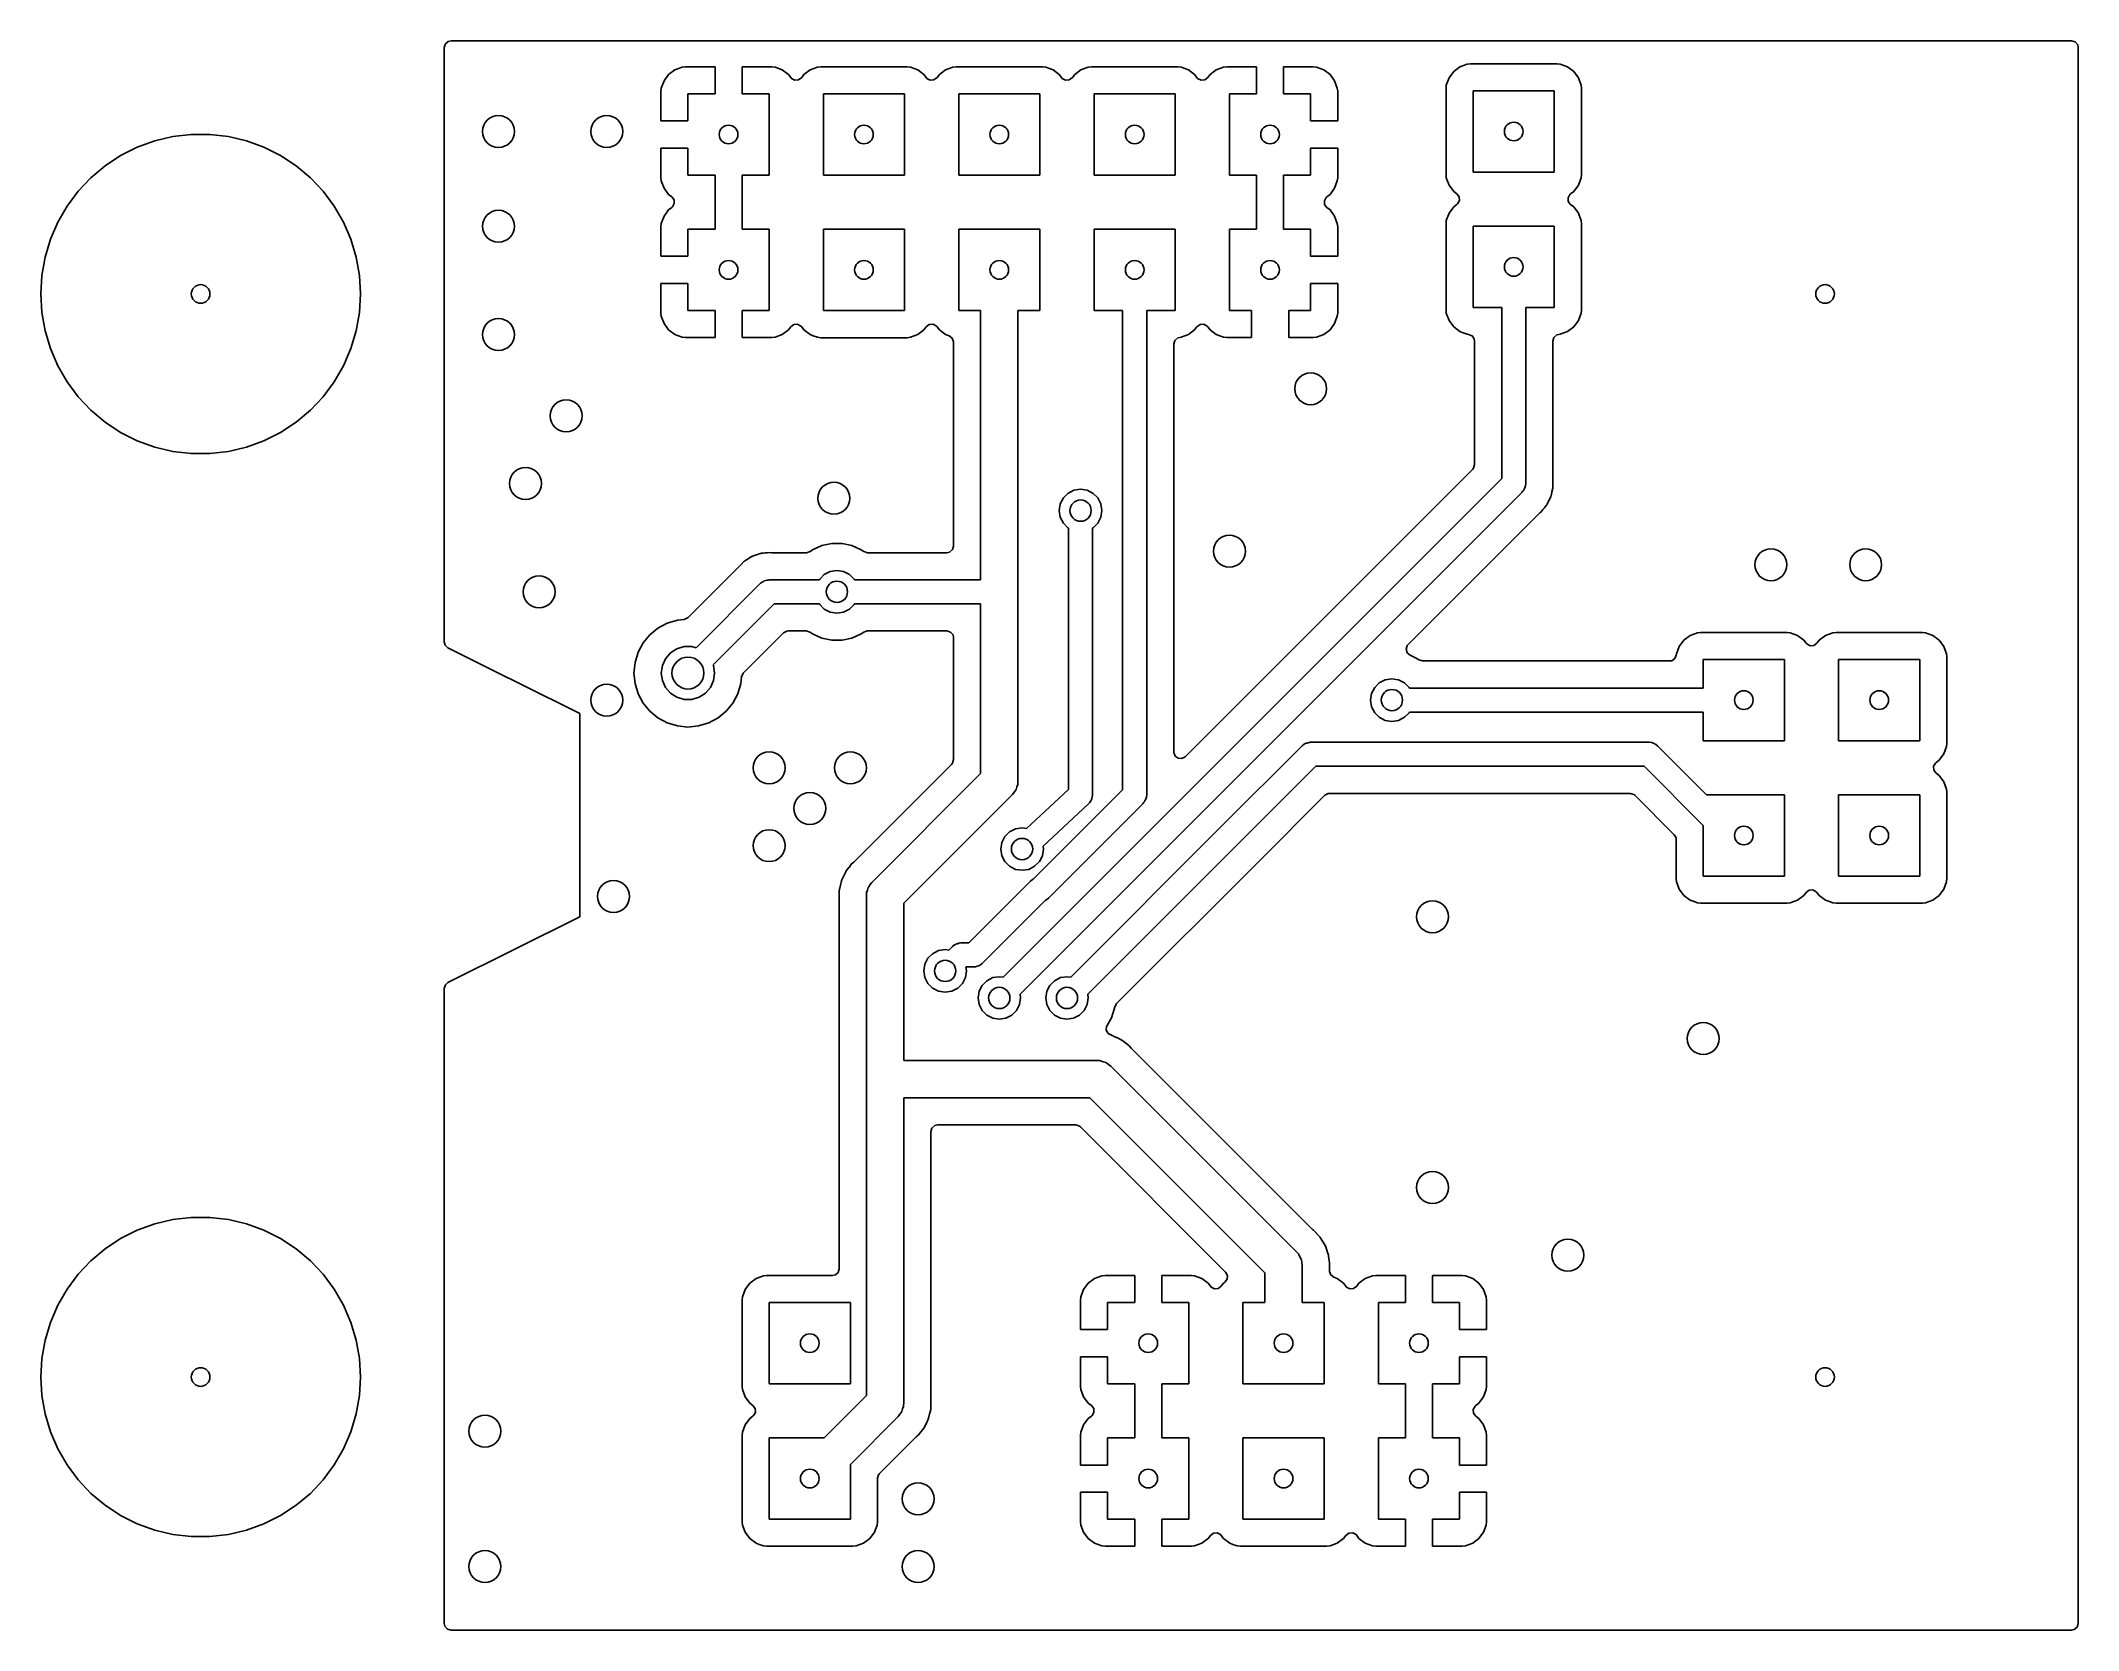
# Model space of a CAD drawing. Extents: x 0.08 to 1.59, y 0.01 to 1.19.
import ezdxf

# ---------------------------------------------------------------- set-up
doc = ezdxf.new("R2010")
doc.units = 0
doc.header["$MEASUREMENT"] = 0
doc.layers.add('BLACK', color=7, linetype='CONTINUOUS')

msp = doc.modelspace()

# ---------------------------------------------------------------- linework, layer by layer
at = {"layer": 'BLACK', "linetype": 'CONTINUOUS'}
for p, q in [((0.38, 1.1821), (0.3808, 1.1847)), ((0.38, 0.7431), (0.38, 1.1821)), ((0.3808, 1.1847), (0.3829, 1.1866)), ((0.3829, 1.1866), (0.385, 1.187)), ((0.385, 1.187), (1.5821, 1.187)), ((1.5821, 1.187), (1.5848, 1.1862)), ((1.5848, 1.1862), (1.5866, 1.1841)), ((1.5866, 1.1841), (1.587, 1.1821)), ((1.587, 1.1821), (1.587, 0.0179)), ((0.5457, 1.1621), (0.5423, 1.1575)), ((0.5503, 1.1655), (0.5457, 1.1621)), ((0.5557, 1.1675), (0.5503, 1.1655)), ((0.5503, 1.1655), (0.5503, 1.1655)), ((0.5581, 1.1678), (0.5557, 1.1675)), ((0.58, 1.1678), (0.5581, 1.1678)), ((0.58, 1.1478), (0.58, 1.1678)), ((0.6219, 1.1678), (0.6, 1.1678)), ((0.6, 1.1678), (0.6, 1.1478)), ((0.6243, 1.1675), (0.6219, 1.1678)), ((0.6297, 1.1655), (0.6243, 1.1675)), ((0.6343, 1.1621), (0.6297, 1.1655)), ((0.636, 1.1598), (0.6343, 1.1621)), ((0.6365, 1.1592), (0.636, 1.1598)), ((0.6389, 1.1579), (0.6365, 1.1592)), ((0.644, 1.1598), (0.6417, 1.1581)), ((0.6457, 1.1621), (0.644, 1.1598)), ((0.6503, 1.1655), (0.6457, 1.1621)), ((0.6557, 1.1675), (0.6503, 1.1655)), ((0.6503, 1.1655), (0.6503, 1.1655)), ((0.6581, 1.1678), (0.6557, 1.1675)), ((0.6557, 1.1675), (0.6557, 1.1675)), ((0.7219, 1.1678), (0.6581, 1.1678)), ((0.6581, 1.1678), (0.6581, 1.1678)), ((0.7243, 1.1675), (0.7219, 1.1678)), ((0.7219, 1.1678), (0.7219, 1.1678)), ((0.7297, 1.1655), (0.7243, 1.1675)), ((0.7243, 1.1675), (0.7243, 1.1675)), ((0.7343, 1.1621), (0.7297, 1.1655)), ((0.7297, 1.1655), (0.7297, 1.1655)), ((0.736, 1.1598), (0.7343, 1.1621)), ((0.7365, 1.1592), (0.736, 1.1598)), ((0.7389, 1.1579), (0.7365, 1.1592)), ((0.744, 1.1598), (0.7417, 1.1581)), ((0.7457, 1.1621), (0.744, 1.1598)), ((0.7503, 1.1655), (0.7457, 1.1621)), ((0.7557, 1.1675), (0.7503, 1.1655)), ((0.7503, 1.1655), (0.7503, 1.1655)), ((0.7581, 1.1678), (0.7557, 1.1675)), ((0.7557, 1.1675), (0.7557, 1.1675)), ((0.8219, 1.1678), (0.7581, 1.1678)), ((0.7581, 1.1678), (0.7581, 1.1678)), ((0.8243, 1.1675), (0.8219, 1.1678)), ((0.8219, 1.1678), (0.8219, 1.1678)), ((0.8297, 1.1655), (0.8243, 1.1675)), ((0.8243, 1.1675), (0.8243, 1.1675)), ((0.8343, 1.1621), (0.8297, 1.1655)), ((0.8297, 1.1655), (0.8297, 1.1655)), ((0.836, 1.1598), (0.8343, 1.1621)), ((0.8365, 1.1592), (0.836, 1.1598)), ((0.8389, 1.1579), (0.8365, 1.1592)), ((0.844, 1.1598), (0.8417, 1.1581)), ((0.8457, 1.1621), (0.844, 1.1598)), ((0.8503, 1.1655), (0.8457, 1.1621)), ((0.8557, 1.1675), (0.8503, 1.1655)), ((0.8503, 1.1655), (0.8503, 1.1655)), ((0.8581, 1.1678), (0.8557, 1.1675)), ((0.8557, 1.1675), (0.8557, 1.1675)), ((0.9219, 1.1678), (0.8581, 1.1678)), ((0.8581, 1.1678), (0.8581, 1.1678)), ((0.9243, 1.1675), (0.9219, 1.1678)), ((0.9219, 1.1678), (0.9219, 1.1678)), ((0.9297, 1.1655), (0.9243, 1.1675)), ((0.9243, 1.1675), (0.9243, 1.1675)), ((0.9343, 1.1621), (0.9297, 1.1655)), ((0.9297, 1.1655), (0.9297, 1.1655)), ((0.936, 1.1598), (0.9343, 1.1621)), ((0.9343, 1.1621), (0.9343, 1.1621)), ((0.9343, 1.1621), (0.9343, 1.1621)), ((0.9343, 1.1621), (0.9343, 1.1621)), ((0.9365, 1.1592), (0.936, 1.1598)), ((0.939, 1.1579), (0.9365, 1.1592)), ((0.944, 1.1598), (0.9417, 1.1581)), ((0.9457, 1.1621), (0.944, 1.1598)), ((0.9503, 1.1655), (0.9457, 1.1621)), ((0.9557, 1.1675), (0.9503, 1.1655)), ((0.9503, 1.1655), (0.9503, 1.1655)), ((0.9581, 1.1678), (0.9557, 1.1675)), ((0.98, 1.1678), (0.9581, 1.1678)), ((0.98, 1.1478), (0.98, 1.1678)), ((1.0219, 1.1678), (1, 1.1678)), ((1, 1.1678), (1, 1.1478)), ((1.0243, 1.1675), (1.0219, 1.1678)), ((1.0297, 1.1655), (1.0243, 1.1675)), ((1.0343, 1.1621), (1.0297, 1.1655)), ((1.0377, 1.1575), (1.0343, 1.1621)), ((1.1222, 1.1597), (1.1202, 1.1543)), ((1.1257, 1.1643), (1.1222, 1.1597)), ((1.1222, 1.1597), (1.1222, 1.1597)), ((1.1303, 1.1678), (1.1257, 1.1643)), ((1.1357, 1.1698), (1.1303, 1.1678)), ((1.1303, 1.1678), (1.1303, 1.1678)), ((1.1381, 1.17), (1.1357, 1.1698)), ((1.1357, 1.1698), (1.1357, 1.1698)), ((1.2019, 1.17), (1.1381, 1.17)), ((1.1381, 1.17), (1.1381, 1.17)), ((1.2043, 1.1698), (1.2019, 1.17)), ((1.2019, 1.17), (1.2019, 1.17)), ((1.2097, 1.1678), (1.2043, 1.1698)), ((1.2043, 1.1698), (1.2043, 1.1698)), ((1.2143, 1.1643), (1.2097, 1.1678)), ((1.2097, 1.1678), (1.2097, 1.1678)), ((1.2178, 1.1597), (1.2143, 1.1643)), ((1.2184, 1.1581), (1.2178, 1.1597)), ((1.2178, 1.1597), (1.2178, 1.1597)), ((1.2178, 1.1597), (1.2178, 1.1597)), ((0.5403, 1.1521), (0.54, 1.1497)), ((0.54, 1.1497), (0.54, 1.1278)), ((0.5423, 1.1575), (0.5403, 1.1521)), ((0.5423, 1.1575), (0.5423, 1.1575)), ((0.56, 1.1278), (0.56, 1.1478)), ((0.56, 1.1478), (0.58, 1.1478)), ((0.6, 1.1478), (0.62, 1.1478)), ((0.62, 1.1478), (0.62, 1.0878)), ((0.6417, 1.1581), (0.6389, 1.1579)), ((0.66, 1.0878), (0.66, 1.1478)), ((0.66, 1.1478), (0.72, 1.1478)), ((0.72, 1.1478), (0.72, 1.0878)), ((0.7417, 1.1581), (0.7389, 1.1579)), ((0.76, 1.0878), (0.76, 1.1478)), ((0.76, 1.1478), (0.82, 1.1478)), ((0.82, 1.1478), (0.82, 1.0878)), ((0.8417, 1.1581), (0.8389, 1.1579)), ((0.86, 1.0878), (0.86, 1.1478)), ((0.86, 1.1478), (0.92, 1.1478)), ((0.92, 1.1478), (0.92, 1.0878)), ((0.9417, 1.1581), (0.939, 1.1579)), ((0.96, 1.0878), (0.96, 1.1478)), ((0.96, 1.1478), (0.98, 1.1478)), ((1, 1.1478), (1.02, 1.1478)), ((1.02, 1.1478), (1.02, 1.1278)), ((1.0397, 1.1521), (1.0377, 1.1575)), ((1.0377, 1.1575), (1.0377, 1.1575)), ((1.04, 1.1497), (1.0397, 1.1521)), ((1.04, 1.1278), (1.04, 1.1497)), ((1.04, 1.1497), (1.04, 1.1497)), ((1.1202, 1.1543), (1.12, 1.1519)), ((1.12, 1.1519), (1.12, 1.0881)), ((1.1202, 1.1543), (1.1202, 1.1543)), ((1.14, 1.09), (1.14, 1.15)), ((1.14, 1.15), (1.2, 1.15)), ((1.2, 1.15), (1.2, 1.09)), ((1.2198, 1.1543), (1.2184, 1.1581)), ((1.22, 1.1519), (1.2198, 1.1543)), ((1.2198, 1.1543), (1.2198, 1.1543)), ((1.22, 1.0881), (1.22, 1.1519)), ((1.22, 1.1519), (1.22, 1.1519)), ((0.1661, 1.1132), (0.1795, 1.1163)), ((0.1795, 1.1163), (0.1931, 1.1179)), ((0.1931, 1.1179), (0.2069, 1.1179)), ((0.2069, 1.1179), (0.2205, 1.1163)), ((0.2205, 1.1163), (0.2339, 1.1132)), ((0.54, 1.1278), (0.56, 1.1278)), ((1.02, 1.1278), (1.04, 1.1278)), ((0.1295, 1.0947), (0.1409, 1.1023)), ((0.1409, 1.1023), (0.1532, 1.1084)), ((0.1532, 1.1084), (0.1661, 1.1132)), ((0.2339, 1.1132), (0.2468, 1.1084)), ((0.2468, 1.1084), (0.2591, 1.1023)), ((0.2591, 1.1023), (0.2705, 1.0947)), ((0.54, 1.1078), (0.54, 1.0859)), ((0.56, 1.1078), (0.54, 1.1078)), ((0.56, 1.0878), (0.56, 1.1078)), ((1.04, 1.1078), (1.02, 1.1078)), ((1.02, 1.1078), (1.02, 1.0878)), ((1.04, 1.0859), (1.04, 1.1078)), ((0.1095, 1.0759), (0.1189, 1.0859)), ((0.1189, 1.0859), (0.1295, 1.0947)), ((0.2705, 1.0947), (0.2811, 1.0859)), ((0.2811, 1.0859), (0.2905, 1.0759)), ((0.54, 1.0859), (0.5403, 1.0835)), ((0.58, 1.0878), (0.56, 1.0878)), ((0.58, 1.0478), (0.58, 1.0878)), ((0.62, 1.0878), (0.6, 1.0878)), ((0.6, 1.0878), (0.6, 1.0478)), ((0.72, 1.0878), (0.66, 1.0878)), ((0.82, 1.0878), (0.76, 1.0878)), ((0.92, 1.0878), (0.86, 1.0878)), ((0.98, 1.0878), (0.96, 1.0878)), ((0.98, 1.0478), (0.98, 1.0878)), ((1.02, 1.0878), (1, 1.0878)), ((1, 1.0878), (1, 1.0478)), ((1.0397, 1.0835), (1.04, 1.0859)), ((1.04, 1.0859), (1.04, 1.0859)), ((1.12, 1.0881), (1.1202, 1.0857)), ((1.1202, 1.0857), (1.1202, 1.0857)), ((1.1202, 1.0857), (1.1222, 1.0803)), ((1.2, 1.09), (1.14, 1.09)), ((1.2178, 1.0803), (1.2198, 1.0857)), ((1.2198, 1.0858), (1.22, 1.0881)), ((1.2198, 1.0857), (1.2198, 1.0858)), ((1.22, 1.0881), (1.22, 1.0881)), ((0.1013, 1.0649), (0.1095, 1.0759)), ((0.2905, 1.0759), (0.2987, 1.0649)), ((0.5403, 1.0835), (0.5423, 1.0781)), ((0.5423, 1.0781), (0.5423, 1.0781)), ((0.5423, 1.0781), (0.5457, 1.0735)), ((0.5457, 1.0735), (0.548, 1.0717)), ((0.548, 1.0717), (0.5497, 1.0695)), ((0.5497, 1.0695), (0.5499, 1.0667)), ((1.0301, 1.0688), (1.0314, 1.0713)), ((1.0303, 1.066), (1.0301, 1.0688)), ((1.0314, 1.0713), (1.032, 1.0717)), ((1.032, 1.0717), (1.0343, 1.0735)), ((1.0343, 1.0735), (1.0377, 1.0781)), ((1.0377, 1.0781), (1.0397, 1.0835)), ((1.0377, 1.0781), (1.0377, 1.0781)), ((1.1222, 1.0803), (1.1222, 1.0803)), ((1.1222, 1.0803), (1.1257, 1.0757)), ((1.1257, 1.0757), (1.128, 1.074)), ((1.128, 1.074), (1.1297, 1.0717)), ((1.1299, 1.069), (1.1285, 1.0665)), ((1.1297, 1.0717), (1.1299, 1.069)), ((1.2101, 1.0711), (1.2115, 1.0735)), ((1.2103, 1.0683), (1.2101, 1.0711)), ((1.2115, 1.0735), (1.212, 1.074)), ((1.212, 1.074), (1.2143, 1.0757)), ((1.2143, 1.0757), (1.2178, 1.0803)), ((0.0945, 1.053), (0.1013, 1.0649)), ((0.2987, 1.0649), (0.3055, 1.053)), ((0.5423, 1.0575), (0.5403, 1.0521)), ((0.5457, 1.0621), (0.5423, 1.0575)), ((0.5423, 1.0575), (0.5423, 1.0575)), ((0.548, 1.0638), (0.5457, 1.0621)), ((0.5486, 1.0643), (0.548, 1.0638)), ((0.5499, 1.0667), (0.5486, 1.0643)), ((1.032, 1.0638), (1.0303, 1.066)), ((1.0343, 1.0621), (1.032, 1.0638)), ((1.0377, 1.0575), (1.0343, 1.0621)), ((1.0397, 1.0521), (1.0377, 1.0575)), ((1.0377, 1.0575), (1.0377, 1.0575)), ((1.1202, 1.0543), (1.12, 1.0519)), ((1.1222, 1.0597), (1.1202, 1.0543)), ((1.1202, 1.0543), (1.1202, 1.0543)), ((1.1257, 1.0643), (1.1222, 1.0597)), ((1.1222, 1.0597), (1.1222, 1.0597)), ((1.128, 1.066), (1.1257, 1.0643)), ((1.1285, 1.0665), (1.128, 1.066)), ((1.212, 1.066), (1.2103, 1.0683)), ((1.2143, 1.0643), (1.212, 1.066)), ((1.2178, 1.0597), (1.2143, 1.0643)), ((1.2184, 1.0581), (1.2178, 1.0597)), ((1.2178, 1.0597), (1.2178, 1.0597)), ((1.2178, 1.0597), (1.2178, 1.0597)), ((1.2198, 1.0543), (1.2184, 1.0581)), ((1.22, 1.0519), (1.2198, 1.0543)), ((1.2198, 1.0543), (1.2198, 1.0543)), ((0.0851, 1.0272), (0.089, 1.0404)), ((0.089, 1.0404), (0.0945, 1.053)), ((0.3055, 1.053), (0.311, 1.0404)), ((0.311, 1.0404), (0.3149, 1.0272)), ((0.5403, 1.0521), (0.54, 1.0497)), ((0.54, 1.0497), (0.54, 1.0278)), ((0.56, 1.0278), (0.56, 1.0478)), ((0.56, 1.0478), (0.58, 1.0478)), ((0.6, 1.0478), (0.62, 1.0478)), ((0.62, 1.0478), (0.62, 0.9878)), ((0.66, 0.9878), (0.66, 1.0478)), ((0.66, 1.0478), (0.72, 1.0478)), ((0.72, 1.0478), (0.72, 0.9878)), ((0.76, 0.9878), (0.76, 1.0478)), ((0.76, 1.0478), (0.82, 1.0478)), ((0.82, 1.0478), (0.82, 0.9878)), ((0.86, 0.9878), (0.86, 1.0478)), ((0.86, 1.0478), (0.92, 1.0478)), ((0.92, 1.0478), (0.92, 0.9878)), ((0.96, 0.9878), (0.96, 1.0478)), ((0.96, 1.0478), (0.98, 1.0478)), ((1, 1.0478), (1.02, 1.0478)), ((1.02, 1.0478), (1.02, 1.0278)), ((1.04, 1.0497), (1.0397, 1.0521)), ((1.04, 1.0278), (1.04, 1.0497)), ((1.04, 1.0497), (1.04, 1.0497)), ((1.12, 1.0519), (1.12, 0.9881)), ((1.14, 0.99), (1.14, 1.05)), ((1.14, 1.05), (1.2, 1.05)), ((1.2, 1.05), (1.2, 0.99)), ((1.22, 0.9881), (1.22, 1.0519)), ((1.22, 1.0519), (1.22, 1.0519)), ((0.0827, 1.0137), (0.0851, 1.0272)), ((0.3149, 1.0272), (0.3173, 1.0137)), ((0.54, 1.0278), (0.56, 1.0278)), ((1.02, 1.0278), (1.04, 1.0278)), ((0.0819, 1), (0.0827, 1.0137)), ((0.3173, 1.0137), (0.3181, 1)), ((0.0827, 0.9863), (0.0819, 1)), ((0.3181, 1), (0.3173, 0.9863)), ((0.54, 1.0078), (0.54, 0.9859)), ((0.56, 1.0078), (0.54, 1.0078)), ((0.56, 0.9878), (0.56, 1.0078)), ((1.04, 1.0078), (1.02, 1.0078)), ((1.02, 1.0078), (1.02, 0.9878)), ((1.04, 0.9859), (1.04, 1.0078)), ((0.0851, 0.9728), (0.0827, 0.9863)), ((0.3173, 0.9863), (0.3149, 0.9728)), ((0.54, 0.9859), (0.5403, 0.9835)), ((0.5403, 0.9835), (0.5423, 0.9781)), ((0.58, 0.9878), (0.56, 0.9878)), ((0.58, 0.9678), (0.58, 0.9878)), ((0.62, 0.9878), (0.6, 0.9878)), ((0.6, 0.9878), (0.6, 0.9678)), ((0.72, 0.9878), (0.66, 0.9878)), ((0.7762, 0.9878), (0.76, 0.9878)), ((0.7762, 0.7889), (0.7762, 0.9878)), ((0.82, 0.9878), (0.8038, 0.9878)), ((0.8038, 0.9878), (0.8038, 0.78)), ((0.8811, 0.9878), (0.86, 0.9878)), ((0.8811, 0.6337), (0.8811, 0.9878)), ((0.92, 0.9878), (0.8989, 0.9878)), ((0.8989, 0.9878), (0.8989, 0.63)), ((0.9762, 0.9878), (0.96, 0.9878)), ((0.9762, 0.9678), (0.9762, 0.9878)), ((1.02, 0.9878), (1.0038, 0.9878)), ((1.0038, 0.9878), (1.0038, 0.9678)), ((1.0377, 0.9781), (1.0397, 0.9835)), ((1.0397, 0.9835), (1.04, 0.9859)), ((1.04, 0.9859), (1.04, 0.9859)), ((1.12, 0.9881), (1.1202, 0.9857)), ((1.1202, 0.9857), (1.1202, 0.9857)), ((1.1202, 0.9857), (1.1222, 0.9803)), ((1.1222, 0.9803), (1.1222, 0.9803)), ((1.1222, 0.9803), (1.1257, 0.9757)), ((1.1611, 0.99), (1.14, 0.99)), ((1.1611, 0.8637), (1.1611, 0.99)), ((1.2, 0.99), (1.1789, 0.99)), ((1.1789, 0.99), (1.1789, 0.86)), ((1.2143, 0.9757), (1.2178, 0.9803)), ((1.2178, 0.9803), (1.2198, 0.9857)), ((1.2198, 0.9859), (1.22, 0.9881)), ((1.2198, 0.9857), (1.2198, 0.9859)), ((1.22, 0.9881), (1.22, 0.9881)), ((0.089, 0.9596), (0.0851, 0.9728)), ((0.3149, 0.9728), (0.311, 0.9596)), ((0.5423, 0.9781), (0.5423, 0.9781)), ((0.5423, 0.9781), (0.5457, 0.9735)), ((0.5457, 0.9735), (0.5503, 0.97)), ((0.5503, 0.97), (0.5557, 0.968)), ((0.5557, 0.968), (0.5581, 0.9678)), ((0.5581, 0.9678), (0.5581, 0.9678)), ((0.5581, 0.9678), (0.58, 0.9678)), ((0.6, 0.9678), (0.6219, 0.9678)), ((0.6219, 0.9678), (0.6243, 0.968)), ((0.6219, 0.9678), (0.6219, 0.9678)), ((0.6243, 0.968), (0.6297, 0.97)), ((0.6297, 0.97), (0.6343, 0.9735)), ((0.6297, 0.97), (0.6297, 0.97)), ((0.6343, 0.9735), (0.636, 0.9758)), ((0.636, 0.9758), (0.6383, 0.9775)), ((0.6383, 0.9775), (0.641, 0.9777)), ((0.641, 0.9777), (0.6435, 0.9763)), ((0.6435, 0.9763), (0.644, 0.9758)), ((0.644, 0.9758), (0.6457, 0.9735)), ((0.6457, 0.9735), (0.6503, 0.97)), ((0.6503, 0.97), (0.6503, 0.97)), ((0.6503, 0.97), (0.6503, 0.97)), ((0.6503, 0.97), (0.6526, 0.9691)), ((0.6526, 0.9691), (0.6557, 0.968)), ((0.6557, 0.968), (0.6557, 0.968)), ((0.6557, 0.968), (0.6581, 0.9677)), ((0.6581, 0.9677), (0.6581, 0.9677)), ((0.6581, 0.9677), (0.6581, 0.9677)), ((0.6581, 0.9677), (0.6581, 0.9677)), ((0.6581, 0.9677), (0.7219, 0.9677)), ((0.7219, 0.9677), (0.7243, 0.968)), ((0.7219, 0.9677), (0.7219, 0.9677)), ((0.7219, 0.9677), (0.7219, 0.9677)), ((0.7219, 0.9677), (0.7219, 0.9677)), ((0.7243, 0.968), (0.7297, 0.97)), ((0.7243, 0.968), (0.7243, 0.968)), ((0.7243, 0.968), (0.7243, 0.968)), ((0.7297, 0.97), (0.7343, 0.9735)), ((0.7297, 0.97), (0.7297, 0.97)), ((0.7343, 0.9735), (0.736, 0.9758)), ((0.736, 0.9758), (0.7383, 0.9774)), ((0.7383, 0.9774), (0.7411, 0.9776)), ((0.7411, 0.9776), (0.7435, 0.9763)), ((0.7435, 0.9763), (0.744, 0.9758)), ((0.744, 0.9758), (0.7457, 0.9735)), ((0.7457, 0.9735), (0.7503, 0.97)), ((0.7503, 0.97), (0.7503, 0.97)), ((0.7503, 0.97), (0.753, 0.969)), ((0.753, 0.969), (0.7552, 0.9673)), ((0.7552, 0.9673), (0.7562, 0.9647)), ((0.7562, 0.9647), (0.7562, 0.9644)), ((0.7562, 0.9644), (0.7562, 0.8138)), ((0.9189, 0.963), (0.9197, 0.9656)), ((0.9197, 0.9656), (0.9218, 0.9675)), ((0.9218, 0.9675), (0.9233, 0.9679)), ((0.9233, 0.9679), (0.9243, 0.968)), ((0.9243, 0.968), (0.9297, 0.97)), ((0.9243, 0.968), (0.9243, 0.968)), ((0.9243, 0.968), (0.9243, 0.968)), ((0.9297, 0.97), (0.9343, 0.9735)), ((0.9297, 0.97), (0.9297, 0.97)), ((0.9343, 0.9735), (0.936, 0.9758)), ((0.936, 0.9758), (0.9383, 0.9775)), ((0.9383, 0.9775), (0.9411, 0.9777)), ((0.9411, 0.9777), (0.9435, 0.9763)), ((0.9435, 0.9763), (0.944, 0.9758)), ((0.944, 0.9758), (0.9457, 0.9735)), ((0.9457, 0.9735), (0.9503, 0.97)), ((0.9503, 0.97), (0.9557, 0.968)), ((0.9557, 0.968), (0.9581, 0.9678)), ((0.9581, 0.9678), (0.9581, 0.9678)), ((0.9581, 0.9678), (0.9762, 0.9678)), ((1.0038, 0.9678), (1.0219, 0.9678)), ((1.0219, 0.9678), (1.0243, 0.968)), ((1.0219, 0.9678), (1.0219, 0.9678)), ((1.0243, 0.968), (1.0297, 0.97)), ((1.0297, 0.97), (1.0343, 0.9735)), ((1.0297, 0.97), (1.0297, 0.97)), ((1.0343, 0.9735), (1.0377, 0.9781)), ((1.0377, 0.9781), (1.0377, 0.9781)), ((1.1257, 0.9757), (1.1303, 0.9722)), ((1.1303, 0.9722), (1.1303, 0.9722)), ((1.1303, 0.9722), (1.1303, 0.9722)), ((1.1303, 0.9722), (1.1326, 0.9714)), ((1.1326, 0.9714), (1.1357, 0.9702)), ((1.1357, 0.9702), (1.1357, 0.9702)), ((1.1357, 0.9702), (1.1357, 0.9702)), ((1.1357, 0.9702), (1.1357, 0.9702)), ((1.1357, 0.9702), (1.1367, 0.9701)), ((1.1367, 0.9701), (1.1393, 0.9691)), ((1.1393, 0.9691), (1.1409, 0.9668)), ((1.1409, 0.9668), (1.1411, 0.9652)), ((1.1411, 0.9652), (1.1411, 0.874)), ((1.1989, 0.9652), (1.1997, 0.9679)), ((1.1989, 0.8605), (1.1989, 0.9652)), ((1.1997, 0.9679), (1.2018, 0.9697)), ((1.2018, 0.9697), (1.2033, 0.9701)), ((1.2033, 0.9701), (1.2043, 0.9702)), ((1.2043, 0.9702), (1.2097, 0.9722)), ((1.2043, 0.9702), (1.2043, 0.9702)), ((1.2043, 0.9702), (1.2043, 0.9702)), ((1.2097, 0.9722), (1.2143, 0.9757)), ((0.0945, 0.947), (0.089, 0.9596)), ((0.311, 0.9596), (0.3055, 0.947)), ((0.9189, 0.6617), (0.9189, 0.963)), ((0.1013, 0.9351), (0.0945, 0.947)), ((0.1095, 0.9241), (0.1013, 0.9351)), ((0.2987, 0.9351), (0.2905, 0.9241)), ((0.3055, 0.947), (0.2987, 0.9351)), ((0.1189, 0.9141), (0.1095, 0.9241)), ((0.2905, 0.9241), (0.2811, 0.9141)), ((0.1295, 0.9053), (0.1189, 0.9141)), ((0.1409, 0.8977), (0.1295, 0.9053)), ((0.2705, 0.9053), (0.2591, 0.8977)), ((0.2811, 0.9141), (0.2705, 0.9053)), ((0.1532, 0.8915), (0.1409, 0.8977)), ((0.1661, 0.8869), (0.1532, 0.8915)), ((0.2468, 0.8915), (0.2339, 0.8869)), ((0.2591, 0.8977), (0.2468, 0.8915)), ((0.1795, 0.8837), (0.1661, 0.8869)), ((0.1931, 0.8821), (0.1795, 0.8837)), ((0.2069, 0.8821), (0.1931, 0.8821)), ((0.2205, 0.8837), (0.2069, 0.8821)), ((0.2339, 0.8869), (0.2205, 0.8837)), ((1.1411, 0.874), (1.1403, 0.8713)), ((0.7928, 0.4953), (1.1611, 0.8637)), ((1.1397, 0.8705), (0.9273, 0.6582)), ((1.1403, 0.8713), (1.1397, 0.8705)), ((1.1787, 0.8582), (1.1784, 0.8575)), ((1.1789, 0.86), (1.1787, 0.8582)), ((1.1989, 0.8604), (1.1989, 0.8605)), ((1.1989, 0.8592), (1.1989, 0.8604)), ((1.199, 0.8575), (1.1989, 0.8592)), ((1.1763, 0.8537), (0.8053, 0.4828)), ((0.8343, 0.84), (0.835, 0.8449)), ((0.835, 0.8449), (0.8373, 0.8493)), ((0.8373, 0.8493), (0.8407, 0.8527)), ((0.8407, 0.8527), (0.8451, 0.855)), ((0.8451, 0.855), (0.85, 0.8557)), ((0.85, 0.8557), (0.8549, 0.855)), ((0.8549, 0.855), (0.8593, 0.8527)), ((0.8593, 0.8527), (0.8627, 0.8493)), ((0.8627, 0.8493), (0.865, 0.8449)), ((0.865, 0.8449), (0.8657, 0.84)), ((1.1766, 0.8543), (1.1763, 0.8537)), ((1.1772, 0.8548), (1.1766, 0.8543)), ((1.1776, 0.8559), (1.1772, 0.8548)), ((1.1783, 0.8568), (1.1776, 0.8559)), ((1.1784, 0.8575), (1.1783, 0.8568)), ((1.1924, 0.8418), (1.1943, 0.844)), ((1.1943, 0.844), (1.1945, 0.8443)), ((1.1943, 0.844), (1.1943, 0.844)), ((1.1945, 0.8443), (1.1946, 0.8445)), ((1.1945, 0.8443), (1.1945, 0.8443)), ((1.1946, 0.8445), (1.1947, 0.8447)), ((1.1946, 0.8445), (1.1946, 0.8445)), ((1.1947, 0.8447), (1.196, 0.8474)), ((1.1947, 0.8447), (1.1947, 0.8447)), ((1.1947, 0.8447), (1.1947, 0.8447)), ((1.196, 0.8474), (1.1973, 0.8501)), ((1.196, 0.8474), (1.196, 0.8474)), ((1.1973, 0.8501), (1.1974, 0.8503)), ((1.1973, 0.8501), (1.1973, 0.8501)), ((1.1974, 0.8503), (1.1975, 0.8506)), ((1.1974, 0.8503), (1.1974, 0.8503)), ((1.1975, 0.8506), (1.1976, 0.8509)), ((1.1975, 0.8506), (1.1975, 0.8506)), ((1.1976, 0.8509), (1.1982, 0.8537)), ((1.1982, 0.8538), (1.1989, 0.8566)), ((1.1982, 0.8537), (1.1982, 0.8538)), ((1.1989, 0.8572), (1.199, 0.8575)), ((1.1989, 0.8569), (1.1989, 0.8572)), ((1.1989, 0.8572), (1.1989, 0.8572)), ((1.1989, 0.8566), (1.1989, 0.8569)), ((1.1989, 0.8569), (1.1989, 0.8569)), ((1.1989, 0.8566), (1.1989, 0.8566)), ((1.199, 0.8575), (1.199, 0.8575)), ((0.835, 0.8351), (0.8343, 0.84)), ((0.8373, 0.8307), (0.835, 0.8351)), ((0.8407, 0.8273), (0.8373, 0.8307)), ((0.8627, 0.8307), (0.8593, 0.8273)), ((0.865, 0.8351), (0.8627, 0.8307)), ((0.8657, 0.84), (0.865, 0.8351)), ((1.092, 0.7412), (1.1887, 0.8378)), ((1.1887, 0.8378), (1.1892, 0.8383)), ((1.1892, 0.8383), (1.19, 0.8389)), ((1.19, 0.8389), (1.1912, 0.8404)), ((1.1912, 0.8404), (1.1914, 0.8405)), ((1.1914, 0.8405), (1.1916, 0.8408)), ((1.1916, 0.8408), (1.1924, 0.8417)), ((1.1924, 0.8417), (1.1924, 0.8418)), ((0.6589, 0.8142), (0.652, 0.8111)), ((0.6662, 0.8158), (0.6589, 0.8142)), ((0.6738, 0.8158), (0.6662, 0.8158)), ((0.6811, 0.8142), (0.6738, 0.8158)), ((0.688, 0.8111), (0.6811, 0.8142)), ((0.7562, 0.8138), (0.7554, 0.8112)), ((0.8411, 0.8271), (0.8407, 0.8273)), ((0.8411, 0.6339), (0.8411, 0.8271)), ((0.8593, 0.8273), (0.8589, 0.8271)), ((0.8589, 0.8271), (0.8589, 0.63)), ((0.5993, 0.8001), (0.5602, 0.761)), ((0.6013, 0.8023), (0.5993, 0.8002)), ((0.5993, 0.8002), (0.5993, 0.8001)), ((0.6015, 0.8025), (0.6013, 0.8023)), ((0.6017, 0.8026), (0.6015, 0.8025)), ((0.6015, 0.8025), (0.6015, 0.8025)), ((0.602, 0.8028), (0.6017, 0.8026)), ((0.6017, 0.8026), (0.6017, 0.8026)), ((0.6045, 0.8043), (0.602, 0.8028)), ((0.607, 0.806), (0.6045, 0.8044)), ((0.6045, 0.8044), (0.6045, 0.8043)), ((0.6072, 0.8061), (0.607, 0.806)), ((0.6074, 0.8062), (0.6072, 0.8061)), ((0.6072, 0.8061), (0.6072, 0.8061)), ((0.6075, 0.8062), (0.6074, 0.8062)), ((0.6077, 0.8064), (0.6075, 0.8062)), ((0.6105, 0.8073), (0.6077, 0.8064)), ((0.6106, 0.8073), (0.6105, 0.8073)), ((0.6133, 0.8083), (0.6106, 0.8073)), ((0.6136, 0.8084), (0.6133, 0.8083)), ((0.6138, 0.8084), (0.6136, 0.8084)), ((0.6136, 0.8084), (0.6136, 0.8084)), ((0.6141, 0.8085), (0.6138, 0.8084)), ((0.6138, 0.8084), (0.6138, 0.8084)), ((0.6158, 0.8086), (0.6141, 0.8085)), ((0.617, 0.8087), (0.6158, 0.8086)), ((0.6171, 0.8087), (0.617, 0.8087)), ((0.6183, 0.8089), (0.6171, 0.8087)), ((0.6186, 0.8089), (0.6183, 0.8089)), ((0.6188, 0.8089), (0.6186, 0.8089)), ((0.6208, 0.8091), (0.6188, 0.8089)), ((0.6217, 0.8089), (0.6208, 0.8091)), ((0.6208, 0.8091), (0.6208, 0.8091)), ((0.6225, 0.8089), (0.6217, 0.8089)), ((0.6473, 0.8089), (0.6225, 0.8089)), ((0.6476, 0.8089), (0.6473, 0.8089)), ((0.6502, 0.8098), (0.6476, 0.8089)), ((0.652, 0.8111), (0.6502, 0.8098)), ((0.6898, 0.8098), (0.688, 0.8111)), ((0.69, 0.8097), (0.6898, 0.8098)), ((0.6927, 0.8089), (0.69, 0.8097)), ((0.7512, 0.8089), (0.6927, 0.8089)), ((0.7533, 0.8093), (0.7512, 0.8089)), ((0.7554, 0.8112), (0.7533, 0.8093)), ((0.566, 0.7385), (0.6137, 0.7863)), ((0.6137, 0.7863), (0.6152, 0.7874)), ((0.6152, 0.7874), (0.6158, 0.7877)), ((0.6158, 0.7877), (0.6164, 0.7881)), ((0.6164, 0.7881), (0.6175, 0.7883)), ((0.6175, 0.7883), (0.6186, 0.7887)), ((0.6186, 0.7887), (0.6193, 0.7887)), ((0.6193, 0.7887), (0.62, 0.7889)), ((0.62, 0.7889), (0.6571, 0.7889)), ((0.6571, 0.7889), (0.6573, 0.7893)), ((0.6573, 0.7893), (0.6607, 0.7927)), ((0.6607, 0.7927), (0.6651, 0.795)), ((0.6651, 0.795), (0.67, 0.7957)), ((0.67, 0.7957), (0.6749, 0.795)), ((0.6749, 0.795), (0.6793, 0.7927)), ((0.6793, 0.7927), (0.6827, 0.7893)), ((0.6827, 0.7893), (0.6829, 0.7889)), ((0.6829, 0.7889), (0.7762, 0.7889)), ((0.6237, 0.7711), (0.5786, 0.7261)), ((0.6571, 0.7711), (0.6237, 0.7711)), ((0.6573, 0.7707), (0.6571, 0.7711)), ((0.6607, 0.7673), (0.6573, 0.7707)), ((0.6827, 0.7707), (0.6793, 0.7673)), ((0.6829, 0.7711), (0.6827, 0.7707)), ((0.7762, 0.7711), (0.6829, 0.7711)), ((0.7762, 0.73), (0.7762, 0.7711)), ((0.8038, 0.78), (0.8038, 0.78)), ((0.8038, 0.78), (0.8038, 0.73)), ((0.5378, 0.7532), (0.5318, 0.7482)), ((0.5447, 0.7569), (0.5378, 0.7532)), ((0.5522, 0.7591), (0.5447, 0.7569)), ((0.5572, 0.7596), (0.5522, 0.7591)), ((0.5578, 0.7597), (0.5572, 0.7596)), ((0.5602, 0.761), (0.5578, 0.7597)), ((0.6651, 0.765), (0.6607, 0.7673)), ((0.67, 0.7643), (0.6651, 0.765)), ((0.6749, 0.765), (0.67, 0.7643)), ((0.6793, 0.7673), (0.6749, 0.765)), ((0.3807, 0.7405), (0.38, 0.7431)), ((0.3827, 0.7386), (0.3807, 0.7405)), ((0.42, 0.72), (0.3827, 0.7386)), ((0.5268, 0.7422), (0.5231, 0.7353)), ((0.5318, 0.7482), (0.5268, 0.7422)), ((0.5471, 0.7349), (0.5518, 0.7379)), ((0.5518, 0.7379), (0.5572, 0.7395)), ((0.5572, 0.7395), (0.5628, 0.7395)), ((0.5628, 0.7395), (0.566, 0.7385)), ((0.601, 0.7202), (0.6305, 0.7497)), ((0.6305, 0.7497), (0.633, 0.751)), ((0.633, 0.751), (0.634, 0.7511)), ((0.634, 0.7511), (0.6473, 0.7511)), ((0.6473, 0.7511), (0.65, 0.7503)), ((0.65, 0.7503), (0.6502, 0.7502)), ((0.6502, 0.7502), (0.6506, 0.7499)), ((0.6506, 0.7499), (0.652, 0.7489)), ((0.652, 0.7489), (0.6589, 0.7458)), ((0.6589, 0.7458), (0.6662, 0.7442)), ((0.6662, 0.7442), (0.6738, 0.7442)), ((0.6738, 0.7442), (0.6811, 0.7458)), ((0.6811, 0.7458), (0.688, 0.7489)), ((0.688, 0.7489), (0.6898, 0.7502)), ((0.6898, 0.7502), (0.6924, 0.7511)), ((0.6924, 0.7511), (0.6927, 0.7511)), ((0.6927, 0.7511), (0.7512, 0.7511)), ((0.7512, 0.7511), (0.7539, 0.7503)), ((0.7539, 0.7503), (0.7558, 0.7482)), ((0.7558, 0.7482), (0.7562, 0.7462)), ((0.7562, 0.7462), (0.7562, 0.6561)), ((1.0906, 0.7376), (1.0913, 0.7403)), ((1.0914, 0.7349), (1.0906, 0.7376)), ((1.0913, 0.7403), (1.092, 0.7412)), ((1.2922, 0.7397), (1.2902, 0.7343)), ((1.2957, 0.7443), (1.2922, 0.7397)), ((1.2922, 0.7397), (1.2922, 0.7397)), ((1.3003, 0.7478), (1.2957, 0.7443)), ((1.3057, 0.7498), (1.3003, 0.7478)), ((1.3003, 0.7478), (1.3003, 0.7478)), ((1.3081, 0.75), (1.3057, 0.7498)), ((1.3057, 0.7498), (1.3057, 0.7498)), ((1.3719, 0.75), (1.3081, 0.75)), ((1.3081, 0.75), (1.3081, 0.75)), ((1.3743, 0.7498), (1.3719, 0.75)), ((1.3719, 0.75), (1.3719, 0.75)), ((1.3797, 0.7478), (1.3743, 0.7498)), ((1.3743, 0.7498), (1.3743, 0.7498)), ((1.3843, 0.7443), (1.3797, 0.7478)), ((1.3797, 0.7478), (1.3797, 0.7478)), ((1.386, 0.742), (1.3843, 0.7443)), ((1.3865, 0.7415), (1.386, 0.742)), ((1.3889, 0.7401), (1.3865, 0.7415)), ((1.3917, 0.7403), (1.3889, 0.7401)), ((1.394, 0.742), (1.3917, 0.7403)), ((1.3957, 0.7443), (1.394, 0.742)), ((1.4003, 0.7478), (1.3957, 0.7443)), ((1.4057, 0.7498), (1.4003, 0.7478)), ((1.4003, 0.7478), (1.4003, 0.7478)), ((1.4081, 0.75), (1.4057, 0.7498)), ((1.4057, 0.7498), (1.4057, 0.7498)), ((1.4719, 0.75), (1.4081, 0.75)), ((1.4081, 0.75), (1.4081, 0.75)), ((1.4743, 0.7498), (1.4719, 0.75)), ((1.4719, 0.75), (1.4719, 0.75)), ((1.4797, 0.7478), (1.4743, 0.7498)), ((1.4743, 0.7498), (1.4743, 0.7498)), ((1.4843, 0.7443), (1.4797, 0.7478)), ((1.4797, 0.7478), (1.4797, 0.7478)), ((1.4877, 0.7397), (1.4843, 0.7443)), ((1.4898, 0.7343), (1.4877, 0.7397)), ((1.4877, 0.7397), (1.4877, 0.7397)), ((0.5209, 0.7278), (0.5201, 0.72)), ((0.5231, 0.7353), (0.5209, 0.7278)), ((0.5403, 0.72), (0.5411, 0.7255)), ((0.5411, 0.7255), (0.5434, 0.7306)), ((0.5434, 0.7306), (0.5471, 0.7349)), ((0.5786, 0.7261), (0.5789, 0.7255)), ((0.5789, 0.7255), (0.5797, 0.72)), ((0.7762, 0.6457), (0.7762, 0.73)), ((0.7762, 0.73), (0.7762, 0.73)), ((0.8038, 0.73), (0.8038, 0.64)), ((1.0935, 0.7331), (1.0914, 0.7349)), ((1.098, 0.7311), (1.0935, 0.7331)), ((1.0998, 0.7298), (1.098, 0.7311)), ((1.1, 0.7297), (1.0998, 0.7298)), ((1.1027, 0.7289), (1.1, 0.7297)), ((1.2852, 0.7289), (1.1027, 0.7289)), ((1.2868, 0.7291), (1.2852, 0.7289)), ((1.2891, 0.7307), (1.2868, 0.7291)), ((1.2901, 0.7333), (1.2891, 0.7307)), ((1.2902, 0.7343), (1.2901, 0.7333)), ((1.2902, 0.7343), (1.2902, 0.7343)), ((1.31, 0.7089), (1.31, 0.73)), ((1.31, 0.73), (1.37, 0.73)), ((1.37, 0.73), (1.37, 0.67)), ((1.41, 0.67), (1.41, 0.73)), ((1.41, 0.73), (1.47, 0.73)), ((1.47, 0.73), (1.47, 0.67)), ((1.49, 0.7321), (1.4898, 0.7343)), ((1.4898, 0.7343), (1.4898, 0.7343)), ((1.49, 0.7319), (1.49, 0.7321)), ((1.49, 0.6681), (1.49, 0.7319)), ((0.4356, 0.7122), (0.42, 0.72)), ((0.48, 0.69), (0.4356, 0.7122)), ((0.5201, 0.72), (0.5201, 0.72)), ((0.5201, 0.72), (0.5209, 0.7122)), ((0.5209, 0.7122), (0.5209, 0.7122)), ((0.5209, 0.7122), (0.5209, 0.7122)), ((0.5209, 0.7122), (0.5231, 0.7047)), ((0.5411, 0.7145), (0.5403, 0.72)), ((0.5434, 0.7094), (0.5411, 0.7145)), ((0.5471, 0.7051), (0.5434, 0.7094)), ((0.5766, 0.7094), (0.5729, 0.7051)), ((0.5789, 0.7145), (0.5766, 0.7094)), ((0.5797, 0.72), (0.5789, 0.7145)), ((0.5969, 0.7047), (0.5991, 0.7122)), ((0.5991, 0.7122), (0.5996, 0.7172)), ((0.5996, 0.7172), (0.6007, 0.7198)), ((0.6007, 0.7198), (0.601, 0.7202)), ((1.065, 0.7049), (1.0673, 0.7093)), ((1.0673, 0.7093), (1.0707, 0.7127)), ((1.0707, 0.7127), (1.0751, 0.715)), ((1.0751, 0.715), (1.08, 0.7157)), ((1.08, 0.7157), (1.0849, 0.715)), ((1.0849, 0.715), (1.0893, 0.7127)), ((1.0893, 0.7127), (1.0927, 0.7093)), ((1.0927, 0.7093), (1.0929, 0.7089)), ((1.0929, 0.7089), (1.31, 0.7089)), ((0.5231, 0.7047), (0.5268, 0.6978)), ((0.5268, 0.6978), (0.5318, 0.6918)), ((0.5518, 0.7021), (0.5471, 0.7051)), ((0.5572, 0.7005), (0.5518, 0.7021)), ((0.5628, 0.7005), (0.5572, 0.7005)), ((0.5682, 0.7021), (0.5628, 0.7005)), ((0.5729, 0.7051), (0.5682, 0.7021)), ((0.5882, 0.6918), (0.5932, 0.6978)), ((0.5932, 0.6978), (0.5969, 0.7047)), ((1.0642, 0.7), (1.065, 0.7049)), ((1.065, 0.6951), (1.0642, 0.7)), ((1.0673, 0.6907), (1.065, 0.6951)), ((0.48, 0.54), (0.48, 0.69)), ((0.5318, 0.6918), (0.5378, 0.6868)), ((0.5378, 0.6868), (0.5447, 0.6831)), ((0.5447, 0.6831), (0.5522, 0.6809)), ((0.5522, 0.6809), (0.5522, 0.6809)), ((0.5522, 0.6809), (0.5522, 0.6809)), ((0.5522, 0.6809), (0.56, 0.6801)), ((0.56, 0.6801), (0.5678, 0.6809)), ((0.56, 0.6801), (0.56, 0.6801)), ((0.56, 0.6801), (0.56, 0.6801)), ((0.5678, 0.6809), (0.5753, 0.6831)), ((0.5678, 0.6809), (0.5678, 0.6809)), ((0.5678, 0.6809), (0.5678, 0.6809)), ((0.5753, 0.6831), (0.5822, 0.6868)), ((0.5822, 0.6868), (0.5882, 0.6918)), ((1.0707, 0.6873), (1.0673, 0.6907)), ((1.0751, 0.685), (1.0707, 0.6873)), ((1.08, 0.6843), (1.0751, 0.685)), ((1.0849, 0.685), (1.08, 0.6843)), ((1.0893, 0.6873), (1.0849, 0.685)), ((1.0927, 0.6907), (1.0893, 0.6873)), ((1.0929, 0.6911), (1.0927, 0.6907)), ((1.31, 0.6911), (1.0929, 0.6911)), ((1.31, 0.67), (1.31, 0.6911)), ((0.9537, 0.6063), (1.0137, 0.6663)), ((1.0137, 0.6663), (1.0152, 0.6674)), ((1.0152, 0.6674), (1.0158, 0.6677)), ((1.0158, 0.6677), (1.0164, 0.6681)), ((1.0164, 0.6681), (1.0175, 0.6683)), ((1.0175, 0.6683), (1.0186, 0.6687)), ((1.0186, 0.6687), (1.0193, 0.6687)), ((1.0193, 0.6687), (1.02, 0.6689)), ((1.02, 0.6689), (1.27, 0.6689)), ((1.27, 0.6689), (1.2718, 0.6687)), ((1.2718, 0.6687), (1.2725, 0.6684)), ((1.2725, 0.6684), (1.2732, 0.6683)), ((1.2732, 0.6683), (1.2741, 0.6676)), ((1.2741, 0.6676), (1.2752, 0.6672)), ((1.2752, 0.6672), (1.2757, 0.6666)), ((1.2757, 0.6666), (1.2763, 0.6663)), ((1.2763, 0.6663), (1.3125, 0.63)), ((1.37, 0.67), (1.31, 0.67)), ((1.47, 0.67), (1.41, 0.67)), ((1.4877, 0.6603), (1.4898, 0.6657)), ((1.4898, 0.6657), (1.49, 0.6681)), ((0.7547, 0.6525), (0.6827, 0.5805)), ((0.7554, 0.6534), (0.7547, 0.6525)), ((0.7562, 0.6561), (0.7554, 0.6534)), ((0.9189, 0.6613), (0.9189, 0.6617)), ((0.9199, 0.6587), (0.9189, 0.6613)), ((0.9221, 0.657), (0.9199, 0.6587)), ((0.9249, 0.6568), (0.9221, 0.657)), ((0.9273, 0.6582), (0.9249, 0.6568)), ((1.0237, 0.6511), (0.9663, 0.5937)), ((1.2663, 0.6511), (1.0237, 0.6511)), ((1.31, 0.6075), (1.2663, 0.6511)), ((1.4801, 0.6511), (1.4815, 0.6535)), ((1.4803, 0.6483), (1.4801, 0.6511)), ((1.482, 0.646), (1.4803, 0.6483)), ((1.4815, 0.6535), (1.482, 0.654)), ((1.482, 0.654), (1.4843, 0.6557)), ((1.4843, 0.6557), (1.4877, 0.6603)), ((1.4877, 0.6603), (1.4877, 0.6603)), ((1.4877, 0.6603), (1.4877, 0.6603)), ((0.6958, 0.5653), (0.7762, 0.6457)), ((0.8021, 0.6334), (0.8009, 0.6319)), ((0.8022, 0.6337), (0.8021, 0.6334)), ((0.8024, 0.6339), (0.8022, 0.6337)), ((0.8029, 0.6359), (0.8024, 0.6339)), ((0.8036, 0.6377), (0.8029, 0.6359)), ((0.8037, 0.6383), (0.8036, 0.6381)), ((0.8036, 0.6381), (0.8036, 0.6377)), ((0.8038, 0.64), (0.8037, 0.6386)), ((0.8037, 0.6386), (0.8037, 0.6383)), ((0.8102, 0.6052), (0.8411, 0.6339)), ((0.8151, 0.5677), (0.8811, 0.6337)), ((1.4843, 0.6443), (1.482, 0.646)), ((1.4877, 0.6397), (1.4843, 0.6443)), ((1.4898, 0.6343), (1.4877, 0.6397)), ((1.4877, 0.6397), (1.4877, 0.6397)), ((1.49, 0.6319), (1.4898, 0.6343)), ((1.4898, 0.6343), (1.4898, 0.6343)), ((0.7997, 0.6303), (0.7194, 0.5499)), ((0.8009, 0.6319), (0.7997, 0.6303)), ((0.856, 0.6235), (0.8223, 0.5922)), ((0.8963, 0.6237), (0.8263, 0.5537)), ((0.8565, 0.6242), (0.856, 0.6235)), ((0.8572, 0.6248), (0.8565, 0.6242)), ((0.8576, 0.6257), (0.8572, 0.6248)), ((0.8581, 0.6265), (0.8576, 0.6257)), ((0.8583, 0.6274), (0.8581, 0.6265)), ((0.8587, 0.6282), (0.8583, 0.6274)), ((0.8589, 0.63), (0.8587, 0.6282)), ((0.8966, 0.6243), (0.8963, 0.6237)), ((0.8972, 0.6248), (0.8966, 0.6243)), ((0.8976, 0.6259), (0.8972, 0.6248)), ((0.8983, 0.6268), (0.8976, 0.6259)), ((0.8984, 0.6275), (0.8983, 0.6268)), ((0.8987, 0.6282), (0.8984, 0.6275)), ((0.8989, 0.63), (0.8987, 0.6282)), ((0.9816, 0.5808), (1.0305, 0.6297)), ((1.0305, 0.6297), (1.033, 0.631)), ((1.033, 0.631), (1.034, 0.6311)), ((1.034, 0.6311), (1.256, 0.6311)), ((1.256, 0.6311), (1.2587, 0.6303)), ((1.2587, 0.6303), (1.2595, 0.6297)), ((1.2595, 0.6297), (1.2885, 0.6006)), ((1.3125, 0.63), (1.37, 0.63)), ((1.37, 0.63), (1.37, 0.57)), ((1.41, 0.57), (1.41, 0.63)), ((1.41, 0.63), (1.47, 0.63)), ((1.47, 0.63), (1.47, 0.57)), ((1.49, 0.5681), (1.49, 0.6319)), ((1.49, 0.6319), (1.49, 0.6319)), ((0.7941, 0.5993), (0.7976, 0.6027)), ((0.7976, 0.6027), (0.802, 0.605)), ((0.802, 0.605), (0.8068, 0.6057)), ((0.8068, 0.6057), (0.8102, 0.6052)), ((0.8428, 0.4953), (0.9537, 0.6063)), ((0.9537, 0.6063), (0.9537, 0.6063)), ((1.31, 0.57), (1.31, 0.6075)), ((0.7911, 0.59), (0.7919, 0.5949)), ((0.7919, 0.5851), (0.7911, 0.59)), ((0.7919, 0.5949), (0.7941, 0.5993)), ((0.8226, 0.59), (0.8218, 0.5851)), ((0.8223, 0.5922), (0.8226, 0.59)), ((0.9663, 0.5937), (0.8553, 0.4828)), ((0.9663, 0.5937), (0.9663, 0.5937)), ((1.2885, 0.6006), (1.2899, 0.5982)), ((1.2899, 0.5982), (1.29, 0.5971)), ((1.29, 0.5971), (1.29, 0.5681)), ((0.6765, 0.5731), (0.6751, 0.5702)), ((0.6769, 0.5738), (0.6765, 0.5732)), ((0.6765, 0.5732), (0.6765, 0.5731)), ((0.6789, 0.5764), (0.6769, 0.5739)), ((0.6769, 0.5739), (0.6769, 0.5738)), ((0.679, 0.5764), (0.6789, 0.5764)), ((0.6809, 0.579), (0.679, 0.5764)), ((0.6826, 0.5804), (0.6809, 0.579)), ((0.6809, 0.579), (0.6809, 0.579)), ((0.6827, 0.5805), (0.6826, 0.5804)), ((0.7941, 0.5807), (0.7919, 0.5851)), ((0.7976, 0.5773), (0.7941, 0.5807)), ((0.802, 0.575), (0.7976, 0.5773)), ((0.8068, 0.5743), (0.802, 0.575)), ((0.8117, 0.575), (0.8068, 0.5743)), ((0.8161, 0.5773), (0.8117, 0.575)), ((0.8196, 0.5807), (0.8161, 0.5773)), ((0.8218, 0.5851), (0.8196, 0.5807)), ((0.8766, 0.4758), (0.9816, 0.5808)), ((0.9816, 0.5808), (0.9816, 0.5808)), ((0.6719, 0.5601), (0.6718, 0.5593)), ((0.6718, 0.5593), (0.6718, 0.5593)), ((0.6718, 0.5593), (0.6718, 0.5561)), ((0.6727, 0.5633), (0.6719, 0.5602)), ((0.6719, 0.5602), (0.6719, 0.5601)), ((0.6734, 0.5664), (0.6727, 0.5633)), ((0.6727, 0.5633), (0.6727, 0.5633)), ((0.6737, 0.5673), (0.6734, 0.5665)), ((0.6734, 0.5665), (0.6734, 0.5664)), ((0.6751, 0.5702), (0.6737, 0.5673)), ((0.6737, 0.5673), (0.6737, 0.5673)), ((0.6751, 0.5702), (0.6751, 0.5702)), ((0.6918, 0.5556), (0.6919, 0.557)), ((0.6919, 0.5573), (0.692, 0.5575)), ((0.6919, 0.557), (0.6919, 0.5573)), ((0.692, 0.5579), (0.6926, 0.5597)), ((0.692, 0.5575), (0.692, 0.5579)), ((0.6926, 0.5597), (0.6932, 0.5616)), ((0.6932, 0.5616), (0.6934, 0.5619)), ((0.6934, 0.5619), (0.6935, 0.5621)), ((0.6935, 0.5621), (0.6947, 0.5637)), ((0.6947, 0.5637), (0.6958, 0.5653)), ((0.7675, 0.5207), (0.8131, 0.5663)), ((0.8131, 0.5663), (0.8145, 0.5674)), ((0.8145, 0.5674), (0.8151, 0.5677)), ((1.29, 0.5681), (1.2902, 0.5657)), ((1.2902, 0.5657), (1.2902, 0.5657)), ((1.2902, 0.5657), (1.2922, 0.5603)), ((1.2922, 0.5603), (1.2922, 0.5603)), ((1.2922, 0.5603), (1.2957, 0.5557)), ((1.37, 0.57), (1.31, 0.57)), ((1.3843, 0.5557), (1.386, 0.558)), ((1.386, 0.558), (1.3883, 0.5597)), ((1.3883, 0.5597), (1.391, 0.5599)), ((1.391, 0.5599), (1.3935, 0.5585)), ((1.3935, 0.5585), (1.394, 0.558)), ((1.394, 0.558), (1.3957, 0.5557)), ((1.47, 0.57), (1.41, 0.57)), ((1.4843, 0.5557), (1.4877, 0.5603)), ((1.4877, 0.5603), (1.4898, 0.5657)), ((1.4898, 0.5664), (1.49, 0.5681)), ((1.4898, 0.5657), (1.4898, 0.5664)), ((1.49, 0.5681), (1.49, 0.5681)), ((0.6718, 0.556), (0.6717, 0.5528)), ((0.6717, 0.5528), (0.6717, 0.5528)), ((0.6717, 0.5528), (0.6718, 0.5519)), ((0.6718, 0.5561), (0.6718, 0.556)), ((0.6718, 0.5519), (0.6718, 0.4232)), ((0.6918, 0.42), (0.6918, 0.5556)), ((0.7194, 0.5499), (0.7194, 0.4338)), ((0.8242, 0.5523), (0.7774, 0.5055)), ((0.8248, 0.5526), (0.8242, 0.5523)), ((0.8263, 0.5537), (0.8248, 0.5526)), ((1.2957, 0.5557), (1.3003, 0.5522)), ((1.3003, 0.5522), (1.3003, 0.5522)), ((1.3003, 0.5522), (1.3003, 0.5522)), ((1.3003, 0.5522), (1.3026, 0.5514)), ((1.3026, 0.5514), (1.3057, 0.5502)), ((1.3057, 0.5502), (1.3057, 0.5502)), ((1.3057, 0.5502), (1.3081, 0.55)), ((1.3081, 0.55), (1.3081, 0.55)), ((1.3081, 0.55), (1.3081, 0.55)), ((1.3081, 0.55), (1.3081, 0.55)), ((1.3081, 0.55), (1.3719, 0.55)), ((1.3719, 0.55), (1.3743, 0.5502)), ((1.3719, 0.55), (1.3719, 0.55)), ((1.3719, 0.55), (1.3719, 0.55)), ((1.3719, 0.55), (1.3719, 0.55)), ((1.3743, 0.5502), (1.3797, 0.5522)), ((1.3743, 0.5502), (1.3743, 0.5502)), ((1.3743, 0.5502), (1.3743, 0.5502)), ((1.3797, 0.5522), (1.3843, 0.5557)), ((1.3957, 0.5557), (1.4003, 0.5522)), ((1.4003, 0.5522), (1.4003, 0.5522)), ((1.4003, 0.5522), (1.4003, 0.5522)), ((1.4003, 0.5522), (1.4026, 0.5514)), ((1.4026, 0.5514), (1.4057, 0.5502)), ((1.4057, 0.5502), (1.4057, 0.5502)), ((1.4057, 0.5502), (1.4081, 0.55)), ((1.4081, 0.55), (1.4081, 0.55)), ((1.4081, 0.55), (1.4081, 0.55)), ((1.4081, 0.55), (1.4081, 0.55)), ((1.4081, 0.55), (1.4719, 0.55)), ((1.4719, 0.55), (1.4743, 0.5502)), ((1.4719, 0.55), (1.4719, 0.55)), ((1.4719, 0.55), (1.4719, 0.55)), ((1.4719, 0.55), (1.4719, 0.55)), ((1.4743, 0.5502), (1.4797, 0.5522)), ((1.4743, 0.5502), (1.4743, 0.5502)), ((1.4743, 0.5502), (1.4743, 0.5502)), ((1.4797, 0.5522), (1.4843, 0.5557)), ((0.3827, 0.4914), (0.48, 0.54)), ((0.7373, 0.5093), (0.7407, 0.5127)), ((0.7407, 0.5127), (0.7451, 0.515)), ((0.7451, 0.515), (0.75, 0.5157)), ((0.75, 0.5157), (0.7528, 0.5153)), ((0.7528, 0.5153), (0.7555, 0.5181)), ((0.7555, 0.5181), (0.757, 0.5192)), ((0.757, 0.5192), (0.7576, 0.5195)), ((0.7576, 0.5195), (0.7582, 0.5199)), ((0.7582, 0.5199), (0.7593, 0.5201)), ((0.7593, 0.5201), (0.7604, 0.5206)), ((0.7604, 0.5206), (0.7611, 0.5205)), ((0.7611, 0.5205), (0.7618, 0.5207)), ((0.7618, 0.5207), (0.7675, 0.5207)), ((0.7343, 0.5), (0.735, 0.5049)), ((0.735, 0.4951), (0.7343, 0.5)), ((0.735, 0.5049), (0.7373, 0.5093)), ((0.7657, 0.5), (0.765, 0.4951)), ((0.7655, 0.503), (0.7653, 0.5028)), ((0.7653, 0.5028), (0.7657, 0.5)), ((0.7711, 0.503), (0.7655, 0.503)), ((0.7718, 0.5031), (0.7711, 0.503)), ((0.7725, 0.5031), (0.7718, 0.5031)), ((0.7736, 0.5035), (0.7725, 0.5031)), ((0.7747, 0.5037), (0.7736, 0.5035)), ((0.7753, 0.5041), (0.7747, 0.5037)), ((0.776, 0.5044), (0.7753, 0.5041)), ((0.7774, 0.5055), (0.776, 0.5044)), ((0.38, 0.4869), (0.3808, 0.4896)), ((0.38, 0.0179), (0.38, 0.4869)), ((0.3808, 0.4896), (0.3827, 0.4914)), ((0.7373, 0.4907), (0.735, 0.4951)), ((0.7407, 0.4873), (0.7373, 0.4907)), ((0.7451, 0.485), (0.7407, 0.4873)), ((0.75, 0.4843), (0.7451, 0.485)), ((0.7549, 0.485), (0.75, 0.4843)), ((0.7593, 0.4873), (0.7549, 0.485)), ((0.7627, 0.4907), (0.7593, 0.4873)), ((0.765, 0.4951), (0.7627, 0.4907)), ((0.7743, 0.48), (0.775, 0.4849)), ((0.775, 0.4849), (0.7773, 0.4893)), ((0.7773, 0.4893), (0.7807, 0.4927)), ((0.7807, 0.4927), (0.7851, 0.495)), ((0.7851, 0.495), (0.79, 0.4957)), ((0.79, 0.4957), (0.7928, 0.4953)), ((0.8053, 0.4828), (0.8057, 0.48)), ((0.8243, 0.48), (0.825, 0.4849)), ((0.825, 0.4849), (0.8273, 0.4893)), ((0.8273, 0.4893), (0.8307, 0.4927)), ((0.8307, 0.4927), (0.8351, 0.495)), ((0.8351, 0.495), (0.84, 0.4957)), ((0.84, 0.4957), (0.8428, 0.4953)), ((0.8553, 0.4828), (0.8557, 0.48)), ((0.775, 0.4751), (0.7743, 0.48)), ((0.7773, 0.4707), (0.775, 0.4751)), ((0.7807, 0.4673), (0.7773, 0.4707)), ((0.7851, 0.465), (0.7807, 0.4673)), ((0.7993, 0.4673), (0.7949, 0.465)), ((0.8027, 0.4707), (0.7993, 0.4673)), ((0.805, 0.4751), (0.8027, 0.4707)), ((0.8057, 0.48), (0.805, 0.4751)), ((0.825, 0.4751), (0.8243, 0.48)), ((0.8273, 0.4707), (0.825, 0.4751)), ((0.8307, 0.4673), (0.8273, 0.4707)), ((0.8351, 0.465), (0.8307, 0.4673)), ((0.8493, 0.4673), (0.8449, 0.465)), ((0.8527, 0.4707), (0.8493, 0.4673)), ((0.855, 0.4751), (0.8527, 0.4707)), ((0.8557, 0.48), (0.855, 0.4751)), ((0.8729, 0.4654), (0.8752, 0.4725)), ((0.8752, 0.4728), (0.8763, 0.4754)), ((0.8752, 0.4725), (0.8752, 0.4728)), ((0.8763, 0.4754), (0.8766, 0.4758)), ((0.79, 0.4643), (0.7851, 0.465)), ((0.7949, 0.465), (0.79, 0.4643)), ((0.84, 0.4643), (0.8351, 0.465)), ((0.8449, 0.465), (0.84, 0.4643)), ((0.869, 0.4562), (0.8692, 0.4589)), ((0.8703, 0.4537), (0.869, 0.4562)), ((0.8692, 0.4589), (0.8696, 0.4597)), ((0.8696, 0.4597), (0.8729, 0.4654)), ((0.8728, 0.4524), (0.8703, 0.4537)), ((0.8734, 0.4522), (0.8728, 0.4524)), ((0.8735, 0.4522), (0.8734, 0.4522)), ((0.8742, 0.4519), (0.8735, 0.4522)), ((0.8743, 0.4519), (0.8742, 0.4519)), ((0.8771, 0.4505), (0.8743, 0.4519)), ((0.8743, 0.4519), (0.8743, 0.4519)), ((0.8743, 0.4519), (0.8743, 0.4519)), ((0.8772, 0.4505), (0.8771, 0.4505)), ((0.8801, 0.4491), (0.8772, 0.4505)), ((0.8808, 0.4487), (0.8801, 0.4491)), ((0.8801, 0.4491), (0.8801, 0.4491)), ((0.8809, 0.4486), (0.8808, 0.4487)), ((0.8834, 0.4466), (0.8809, 0.4486)), ((0.8809, 0.4486), (0.8809, 0.4486)), ((0.8856, 0.4449), (0.8834, 0.4466)), ((0.8834, 0.4466), (0.8834, 0.4466)), ((0.8859, 0.4447), (0.8856, 0.4449)), ((0.8874, 0.443), (0.8859, 0.4447)), ((0.8875, 0.4429), (0.8874, 0.443)), ((1.0213, 0.3091), (0.8875, 0.4429)), ((0.6717, 0.4224), (0.6716, 0.4218)), ((0.6716, 0.4218), (0.6718, 0.4192)), ((0.6718, 0.4232), (0.6717, 0.4224)), ((0.7194, 0.4338), (0.8626, 0.4338)), ((0.8626, 0.4338), (0.864, 0.4337)), ((0.864, 0.4337), (0.8643, 0.4337)), ((0.8643, 0.4337), (0.8644, 0.4336)), ((0.8644, 0.4336), (0.8648, 0.4336)), ((0.8648, 0.4336), (0.8667, 0.4329)), ((0.8667, 0.4329), (0.8686, 0.4324)), ((0.8686, 0.4324), (0.8688, 0.4322)), ((0.8688, 0.4322), (0.8691, 0.4321)), ((0.8691, 0.4321), (0.8707, 0.4309)), ((0.8707, 0.4309), (0.8723, 0.4297)), ((0.8723, 0.4297), (1.0097, 0.2923)), ((0.6718, 0.4192), (0.6718, 0.419)), ((0.6718, 0.419), (0.6718, 0.28)), ((0.6918, 0.1863), (0.6918, 0.42)), ((0.8569, 0.4062), (0.7194, 0.4062)), ((0.7194, 0.4062), (0.7194, 0.1806)), ((0.9862, 0.2769), (0.8569, 0.4062)), ((0.7394, 0.3812), (0.7402, 0.3839)), ((0.7394, 0.1843), (0.7394, 0.3812)), ((0.7402, 0.3839), (0.7423, 0.3858)), ((0.7423, 0.3858), (0.7443, 0.3862)), ((0.7443, 0.3862), (0.8465, 0.3862)), ((0.8465, 0.3862), (0.8492, 0.3854)), ((0.8492, 0.3854), (0.85, 0.3847)), ((0.85, 0.3847), (0.9572, 0.2775)), ((0.1661, 0.3131), (0.1795, 0.3163)), ((0.1795, 0.3163), (0.1931, 0.3179)), ((0.1931, 0.3179), (0.2069, 0.3179)), ((0.2069, 0.3179), (0.2205, 0.3163)), ((0.2205, 0.3163), (0.2339, 0.3131)), ((0.1295, 0.2947), (0.1409, 0.3023)), ((0.1409, 0.3023), (0.1532, 0.3085)), ((0.1532, 0.3085), (0.1661, 0.3131)), ((0.2339, 0.3131), (0.2468, 0.3085)), ((0.2468, 0.3085), (0.2591, 0.3023)), ((0.2591, 0.3023), (0.2705, 0.2947)), ((1.022, 0.3085), (1.0213, 0.3091)), ((1.0242, 0.3062), (1.022, 0.3085)), ((1.022, 0.3085), (1.022, 0.3085)), ((1.022, 0.3085), (1.022, 0.3085)), ((1.0243, 0.3061), (1.0242, 0.3062)), ((1.0265, 0.3039), (1.0243, 0.3061)), ((1.0265, 0.3038), (1.0265, 0.3039)), ((1.0265, 0.3039), (1.0265, 0.3039)), ((1.027, 0.3032), (1.0265, 0.3038)), ((1.0271, 0.3031), (1.027, 0.3032)), ((1.0282, 0.3012), (1.0271, 0.3031)), ((1.0271, 0.3031), (1.0271, 0.3031)), ((1.0271, 0.3031), (1.0271, 0.3031)), ((1.0287, 0.3004), (1.0282, 0.3012)), ((0.1189, 0.2859), (0.1295, 0.2947)), ((0.2705, 0.2947), (0.2811, 0.2859)), ((1.0097, 0.2923), (1.0107, 0.2912)), ((1.0107, 0.2912), (1.0109, 0.291)), ((1.0109, 0.291), (1.011, 0.2909)), ((1.011, 0.2909), (1.0112, 0.2906)), ((1.0112, 0.2906), (1.0121, 0.2888)), ((1.0121, 0.2888), (1.013, 0.287)), ((1.013, 0.287), (1.0131, 0.2867)), ((1.0131, 0.2867), (1.0132, 0.2865)), ((1.0132, 0.2865), (1.0134, 0.2845)), ((1.0287, 0.3003), (1.0287, 0.3004)), ((1.0305, 0.2977), (1.0287, 0.3003)), ((1.0305, 0.2976), (1.0305, 0.2977)), ((1.0308, 0.2969), (1.0305, 0.2976)), ((1.0309, 0.2968), (1.0308, 0.2969)), ((1.0319, 0.2938), (1.0309, 0.2968)), ((1.0325, 0.2921), (1.0319, 0.2938)), ((1.0319, 0.2938), (1.0319, 0.2938)), ((1.033, 0.2908), (1.0325, 0.2921)), ((1.033, 0.2907), (1.033, 0.2908)), ((1.0332, 0.2899), (1.033, 0.2907)), ((1.0335, 0.2867), (1.0332, 0.2899)), ((1.0332, 0.2899), (1.0332, 0.2899)), ((1.0332, 0.2899), (1.0332, 0.2899)), ((1.0336, 0.2866), (1.0335, 0.2867)), ((1.034, 0.2835), (1.0336, 0.2866)), ((0.1013, 0.2649), (0.1095, 0.2759)), ((0.1095, 0.2759), (0.1189, 0.2859)), ((0.2811, 0.2859), (0.2905, 0.2759)), ((0.2905, 0.2759), (0.2987, 0.2649)), ((0.6103, 0.2728), (0.6057, 0.2693)), ((0.6157, 0.2748), (0.6103, 0.2728)), ((0.6103, 0.2728), (0.6103, 0.2728)), ((0.6181, 0.275), (0.6157, 0.2748)), ((0.6157, 0.2748), (0.6157, 0.2748)), ((0.6668, 0.275), (0.6181, 0.275)), ((0.6689, 0.2755), (0.6668, 0.275)), ((0.671, 0.2773), (0.6689, 0.2755)), ((0.6718, 0.28), (0.671, 0.2773)), ((0.8603, 0.2727), (0.8557, 0.2693)), ((0.8657, 0.2747), (0.8603, 0.2727)), ((0.8603, 0.2727), (0.8603, 0.2727)), ((0.8681, 0.275), (0.8657, 0.2747)), ((0.89, 0.275), (0.8681, 0.275)), ((0.89, 0.255), (0.89, 0.275)), ((0.9319, 0.275), (0.91, 0.275)), ((0.91, 0.275), (0.91, 0.255)), ((0.9343, 0.2747), (0.9319, 0.275)), ((0.9397, 0.2727), (0.9343, 0.2747)), ((0.9443, 0.2693), (0.9397, 0.2727)), ((0.9584, 0.2723), (0.9567, 0.27)), ((0.9572, 0.2775), (0.9586, 0.2751)), ((0.9586, 0.2751), (0.9584, 0.2723)), ((0.9862, 0.255), (0.9862, 0.2769)), ((1.0134, 0.2845), (1.0138, 0.2826)), ((1.0138, 0.2826), (1.0138, 0.255)), ((1.0338, 0.2813), (1.034, 0.2835)), ((1.0338, 0.2811), (1.0338, 0.2813)), ((1.0338, 0.2784), (1.0338, 0.2811)), ((1.0338, 0.278), (1.0338, 0.2784)), ((1.0348, 0.2754), (1.0338, 0.278)), ((1.034, 0.2835), (1.034, 0.2835)), ((1.037, 0.2737), (1.0348, 0.2754)), ((1.0397, 0.2728), (1.037, 0.2737)), ((1.0443, 0.2693), (1.0397, 0.2728)), ((1.0397, 0.2728), (1.0397, 0.2728)), ((1.0603, 0.2727), (1.0557, 0.2693)), ((1.0657, 0.2747), (1.0603, 0.2727)), ((1.0603, 0.2727), (1.0603, 0.2727)), ((1.0681, 0.275), (1.0657, 0.2747)), ((1.09, 0.275), (1.0681, 0.275)), ((1.09, 0.255), (1.09, 0.275)), ((1.1319, 0.275), (1.11, 0.275)), ((1.11, 0.275), (1.11, 0.255)), ((1.1343, 0.2747), (1.1319, 0.275)), ((1.1397, 0.2727), (1.1343, 0.2747)), ((1.1443, 0.2693), (1.1397, 0.2727)), ((0.0945, 0.253), (0.1013, 0.2649)), ((0.2987, 0.2649), (0.3055, 0.253)), ((0.6002, 0.2593), (0.6, 0.2569)), ((0.6, 0.2569), (0.6, 0.1931)), ((0.6022, 0.2647), (0.6002, 0.2593)), ((0.6002, 0.2593), (0.6002, 0.2593)), ((0.6057, 0.2693), (0.6022, 0.2647)), ((0.6022, 0.2647), (0.6022, 0.2647)), ((0.8503, 0.2593), (0.85, 0.2569)), ((0.85, 0.2569), (0.85, 0.235)), ((0.8523, 0.2647), (0.8503, 0.2593)), ((0.8557, 0.2693), (0.8523, 0.2647)), ((0.8523, 0.2647), (0.8523, 0.2647)), ((0.946, 0.267), (0.9443, 0.2693)), ((0.9465, 0.2664), (0.946, 0.267)), ((0.9489, 0.2651), (0.9465, 0.2664)), ((0.9517, 0.2653), (0.9489, 0.2651)), ((0.954, 0.267), (0.9517, 0.2653)), ((0.9557, 0.2693), (0.954, 0.267)), ((0.9567, 0.27), (0.9557, 0.2693)), ((1.046, 0.267), (1.0443, 0.2693)), ((1.0443, 0.2693), (1.0443, 0.2693)), ((1.0443, 0.2693), (1.0443, 0.2693)), ((1.0443, 0.2693), (1.0443, 0.2693)), ((1.0465, 0.2664), (1.046, 0.267)), ((1.049, 0.2651), (1.0465, 0.2664)), ((1.0517, 0.2653), (1.049, 0.2651)), ((1.054, 0.267), (1.0517, 0.2653)), ((1.0557, 0.2693), (1.054, 0.267)), ((1.1477, 0.2647), (1.1443, 0.2693)), ((1.1497, 0.2593), (1.1477, 0.2647)), ((1.1477, 0.2647), (1.1477, 0.2647)), ((1.15, 0.2569), (1.1497, 0.2593)), ((1.15, 0.235), (1.15, 0.2569)), ((1.15, 0.2569), (1.15, 0.2569)), ((0.089, 0.2404), (0.0945, 0.253)), ((0.3055, 0.253), (0.311, 0.2404)), ((0.62, 0.195), (0.62, 0.255)), ((0.62, 0.255), (0.68, 0.255)), ((0.68, 0.255), (0.68, 0.195)), ((0.87, 0.235), (0.87, 0.255)), ((0.87, 0.255), (0.89, 0.255)), ((0.91, 0.255), (0.93, 0.255)), ((0.93, 0.255), (0.93, 0.195)), ((0.97, 0.195), (0.97, 0.255)), ((0.97, 0.255), (0.9862, 0.255)), ((1.0138, 0.255), (1.03, 0.255)), ((1.03, 0.255), (1.03, 0.195)), ((1.07, 0.195), (1.07, 0.255)), ((1.07, 0.255), (1.09, 0.255)), ((1.11, 0.255), (1.13, 0.255)), ((1.13, 0.255), (1.13, 0.235)), ((0.0827, 0.2137), (0.0851, 0.2272)), ((0.0851, 0.2272), (0.089, 0.2404)), ((0.311, 0.2404), (0.3149, 0.2272)), ((0.3149, 0.2272), (0.3173, 0.2137)), ((0.85, 0.235), (0.87, 0.235)), ((1.13, 0.235), (1.15, 0.235)), ((0.0819, 0.2), (0.0827, 0.2137)), ((0.3173, 0.2137), (0.3181, 0.2)), ((0.85, 0.215), (0.85, 0.1931)), ((0.87, 0.215), (0.85, 0.215)), ((0.87, 0.195), (0.87, 0.215)), ((1.15, 0.215), (1.13, 0.215)), ((1.13, 0.215), (1.13, 0.195)), ((1.15, 0.1931), (1.15, 0.215)), ((0.0827, 0.1863), (0.0819, 0.2)), ((0.3181, 0.2), (0.3173, 0.1863)), ((0.0851, 0.1728), (0.0827, 0.1863)), ((0.3173, 0.1863), (0.3149, 0.1728)), ((0.6, 0.1931), (0.6002, 0.1907)), ((0.6002, 0.1907), (0.6002, 0.1907)), ((0.6002, 0.1907), (0.6022, 0.1853)), ((0.6022, 0.1853), (0.6022, 0.1853)), ((0.6022, 0.1853), (0.6057, 0.1807)), ((0.6057, 0.1807), (0.608, 0.179)), ((0.68, 0.195), (0.62, 0.195)), ((0.6605, 0.155), (0.6918, 0.1863)), ((0.7395, 0.1834), (0.7394, 0.1843)), ((0.7394, 0.1802), (0.7395, 0.1834)), ((0.7395, 0.1834), (0.7395, 0.1834)), ((0.85, 0.1931), (0.8503, 0.1907)), ((0.8503, 0.1907), (0.8523, 0.1853)), ((0.8523, 0.1853), (0.8523, 0.1853)), ((0.8523, 0.1853), (0.8557, 0.1807)), ((0.8557, 0.1807), (0.858, 0.179)), ((0.89, 0.195), (0.87, 0.195)), ((0.89, 0.155), (0.89, 0.195)), ((0.93, 0.195), (0.91, 0.195)), ((0.91, 0.195), (0.91, 0.155)), ((1.03, 0.195), (0.97, 0.195)), ((1.09, 0.195), (1.07, 0.195)), ((1.09, 0.155), (1.09, 0.195)), ((1.13, 0.195), (1.11, 0.195)), ((1.11, 0.195), (1.11, 0.155)), ((1.142, 0.179), (1.1443, 0.1807)), ((1.1443, 0.1807), (1.1477, 0.1853)), ((1.1477, 0.1853), (1.1497, 0.1907)), ((1.1477, 0.1853), (1.1477, 0.1853)), ((1.1497, 0.1907), (1.15, 0.1931)), ((1.15, 0.1931), (1.15, 0.1931)), ((0.089, 0.1596), (0.0851, 0.1728)), ((0.3149, 0.1728), (0.311, 0.1596)), ((0.6057, 0.1693), (0.6022, 0.1647)), ((0.608, 0.171), (0.6057, 0.1693)), ((0.608, 0.179), (0.6097, 0.1767)), ((0.6085, 0.1715), (0.608, 0.171)), ((0.6099, 0.1739), (0.6085, 0.1715)), ((0.6097, 0.1767), (0.6099, 0.1739)), ((0.7153, 0.1708), (0.68, 0.1355)), ((0.7165, 0.1725), (0.7153, 0.1708)), ((0.7177, 0.174), (0.7165, 0.1725)), ((0.7178, 0.1743), (0.7177, 0.174)), ((0.718, 0.1745), (0.7178, 0.1743)), ((0.7185, 0.1764), (0.718, 0.1745)), ((0.7192, 0.1783), (0.7185, 0.1764)), ((0.7193, 0.1789), (0.7192, 0.1787)), ((0.7192, 0.1787), (0.7192, 0.1783)), ((0.7194, 0.1806), (0.7193, 0.1792)), ((0.7193, 0.1792), (0.7193, 0.1789)), ((0.7347, 0.1631), (0.7361, 0.166)), ((0.7361, 0.166), (0.7375, 0.1689)), ((0.7361, 0.166), (0.7361, 0.166)), ((0.7375, 0.1689), (0.7378, 0.1697)), ((0.7375, 0.1689), (0.7375, 0.1689)), ((0.7375, 0.1689), (0.7375, 0.1689)), ((0.7375, 0.1689), (0.7375, 0.1689)), ((0.7378, 0.1697), (0.7385, 0.1728)), ((0.7378, 0.1697), (0.7378, 0.1697)), ((0.7378, 0.1697), (0.7378, 0.1697)), ((0.7378, 0.1697), (0.7378, 0.1697)), ((0.7385, 0.1729), (0.7386, 0.1733)), ((0.7385, 0.1728), (0.7385, 0.1729)), ((0.7386, 0.1733), (0.7393, 0.176)), ((0.7393, 0.1761), (0.7394, 0.1768)), ((0.7393, 0.176), (0.7393, 0.1761)), ((0.7393, 0.176), (0.7393, 0.176)), ((0.7394, 0.1801), (0.7394, 0.1802)), ((0.7394, 0.1769), (0.7394, 0.1801)), ((0.7394, 0.1768), (0.7394, 0.1769)), ((0.8557, 0.1693), (0.8523, 0.1647)), ((0.858, 0.171), (0.8557, 0.1693)), ((0.858, 0.179), (0.8597, 0.1767)), ((0.8586, 0.1715), (0.858, 0.171)), ((0.8599, 0.1739), (0.8586, 0.1715)), ((0.8597, 0.1767), (0.8599, 0.1739)), ((1.1401, 0.1761), (1.1414, 0.1785)), ((1.1403, 0.1733), (1.1401, 0.1761)), ((1.142, 0.171), (1.1403, 0.1733)), ((1.1414, 0.1785), (1.142, 0.179)), ((1.1443, 0.1693), (1.142, 0.171)), ((1.1477, 0.1647), (1.1443, 0.1693)), ((0.0945, 0.147), (0.089, 0.1596)), ((0.311, 0.1596), (0.3055, 0.147)), ((0.6002, 0.1593), (0.6, 0.1569)), ((0.6, 0.1569), (0.6, 0.0931)), ((0.6022, 0.1647), (0.6002, 0.1593)), ((0.6002, 0.1593), (0.6002, 0.1593)), ((0.6022, 0.1647), (0.6022, 0.1647)), ((0.62, 0.095), (0.62, 0.155)), ((0.62, 0.155), (0.6605, 0.155)), ((0.7015, 0.1287), (0.7284, 0.1556)), ((0.7284, 0.1556), (0.7286, 0.1558)), ((0.7286, 0.1558), (0.7303, 0.1572)), ((0.7303, 0.1572), (0.7322, 0.1597)), ((0.7322, 0.1598), (0.7342, 0.1623)), ((0.7322, 0.1597), (0.7322, 0.1598)), ((0.7342, 0.1623), (0.7342, 0.1623)), ((0.7342, 0.1623), (0.7343, 0.1623)), ((0.7343, 0.1623), (0.7347, 0.163)), ((0.7347, 0.163), (0.7347, 0.1631)), ((0.7347, 0.1631), (0.7347, 0.1631)), ((0.8503, 0.1593), (0.85, 0.1569)), ((0.85, 0.1569), (0.85, 0.135)), ((0.8523, 0.1647), (0.8503, 0.1593)), ((0.8523, 0.1647), (0.8523, 0.1647)), ((0.87, 0.135), (0.87, 0.155)), ((0.87, 0.155), (0.89, 0.155)), ((0.91, 0.155), (0.93, 0.155)), ((0.93, 0.155), (0.93, 0.095)), ((0.97, 0.095), (0.97, 0.155)), ((0.97, 0.155), (1.03, 0.155)), ((1.03, 0.155), (1.03, 0.095)), ((1.07, 0.095), (1.07, 0.155)), ((1.07, 0.155), (1.09, 0.155)), ((1.11, 0.155), (1.13, 0.155)), ((1.13, 0.155), (1.13, 0.135)), ((1.1497, 0.1593), (1.1477, 0.1647)), ((1.1477, 0.1647), (1.1477, 0.1647)), ((1.15, 0.1569), (1.1497, 0.1593)), ((1.15, 0.135), (1.15, 0.1569)), ((1.15, 0.1569), (1.15, 0.1569)), ((0.1013, 0.1351), (0.0945, 0.147)), ((0.3055, 0.147), (0.2987, 0.1351)), ((0.68, 0.1355), (0.68, 0.095)), ((0.1095, 0.1241), (0.1013, 0.1351)), ((0.1189, 0.1141), (0.1095, 0.1241)), ((0.2905, 0.1241), (0.2811, 0.1141)), ((0.2987, 0.1351), (0.2905, 0.1241)), ((0.7, 0.1252), (0.7008, 0.1278)), ((0.7, 0.0931), (0.7, 0.1252)), ((0.7008, 0.1278), (0.7015, 0.1287)), ((0.85, 0.135), (0.87, 0.135)), ((1.13, 0.135), (1.15, 0.135)), ((0.1295, 0.1053), (0.1189, 0.1141)), ((0.2811, 0.1141), (0.2705, 0.1053)), ((0.85, 0.115), (0.85, 0.0931)), ((0.87, 0.115), (0.85, 0.115)), ((0.87, 0.095), (0.87, 0.115)), ((1.15, 0.115), (1.13, 0.115)), ((1.13, 0.115), (1.13, 0.095)), ((1.15, 0.0931), (1.15, 0.115)), ((0.1409, 0.0977), (0.1295, 0.1053)), ((0.1532, 0.0915), (0.1409, 0.0977)), ((0.1661, 0.0869), (0.1532, 0.0915)), ((0.2468, 0.0915), (0.2339, 0.0869)), ((0.2591, 0.0977), (0.2468, 0.0915)), ((0.2705, 0.1053), (0.2591, 0.0977)), ((0.6, 0.0931), (0.6002, 0.0907)), ((0.6002, 0.0907), (0.6002, 0.0907)), ((0.6002, 0.0907), (0.6022, 0.0853)), ((0.68, 0.095), (0.62, 0.095)), ((0.6978, 0.0853), (0.6998, 0.0907)), ((0.6998, 0.0907), (0.7, 0.0931)), ((0.85, 0.0931), (0.8503, 0.0907)), ((0.8503, 0.0907), (0.8523, 0.0853)), ((0.89, 0.095), (0.87, 0.095)), ((0.89, 0.075), (0.89, 0.095)), ((0.93, 0.095), (0.91, 0.095)), ((0.91, 0.095), (0.91, 0.075)), ((1.03, 0.095), (0.97, 0.095)), ((1.09, 0.095), (1.07, 0.095)), ((1.09, 0.075), (1.09, 0.095)), ((1.13, 0.095), (1.11, 0.095)), ((1.11, 0.095), (1.11, 0.075)), ((1.1477, 0.0853), (1.1497, 0.0907)), ((1.1497, 0.0907), (1.15, 0.0931)), ((1.15, 0.0931), (1.15, 0.0931)), ((0.1795, 0.0837), (0.1661, 0.0869)), ((0.1931, 0.0821), (0.1795, 0.0837)), ((0.2069, 0.0821), (0.1931, 0.0821)), ((0.2205, 0.0837), (0.2069, 0.0821)), ((0.2339, 0.0869), (0.2205, 0.0837)), ((0.6022, 0.0853), (0.6022, 0.0853)), ((0.6022, 0.0853), (0.6057, 0.0807)), ((0.6057, 0.0807), (0.6103, 0.0772)), ((0.6103, 0.0772), (0.6103, 0.0772)), ((0.6103, 0.0772), (0.6103, 0.0772)), ((0.6103, 0.0772), (0.6126, 0.0764)), ((0.6126, 0.0764), (0.6157, 0.0752)), ((0.6843, 0.0752), (0.6897, 0.0772)), ((0.6897, 0.0773), (0.6943, 0.0807)), ((0.6897, 0.0772), (0.6897, 0.0773)), ((0.6943, 0.0807), (0.6978, 0.0853)), ((0.6978, 0.0853), (0.6978, 0.0853)), ((0.6978, 0.0853), (0.6978, 0.0853)), ((0.8523, 0.0853), (0.8523, 0.0853)), ((0.8523, 0.0853), (0.8557, 0.0807)), ((0.8557, 0.0807), (0.8603, 0.0773)), ((0.8603, 0.0773), (0.8657, 0.0753)), ((0.9343, 0.0753), (0.9397, 0.0773)), ((0.9397, 0.0773), (0.9443, 0.0807)), ((0.9397, 0.0773), (0.9397, 0.0773)), ((0.9443, 0.0807), (0.946, 0.083)), ((0.946, 0.083), (0.9483, 0.0847)), ((0.9483, 0.0847), (0.951, 0.0849)), ((0.951, 0.0849), (0.9535, 0.0836)), ((0.9535, 0.0836), (0.954, 0.083)), ((0.954, 0.083), (0.9557, 0.0807)), ((0.9557, 0.0807), (0.9603, 0.0772)), ((0.9603, 0.0772), (0.9603, 0.0772)), ((0.9603, 0.0772), (0.9603, 0.0772)), ((0.9603, 0.0772), (0.9626, 0.0764)), ((0.9626, 0.0764), (0.9657, 0.0752)), ((1.0343, 0.0752), (1.0397, 0.0772)), ((1.0397, 0.0773), (1.0443, 0.0807)), ((1.0397, 0.0772), (1.0397, 0.0773)), ((1.0443, 0.0807), (1.046, 0.083)), ((1.046, 0.083), (1.0483, 0.0847)), ((1.0483, 0.0847), (1.0511, 0.0849)), ((1.0511, 0.0849), (1.0535, 0.0836)), ((1.0535, 0.0836), (1.054, 0.083)), ((1.054, 0.083), (1.0557, 0.0807)), ((1.0557, 0.0807), (1.0603, 0.0773)), ((1.0603, 0.0773), (1.0657, 0.0753)), ((1.1343, 0.0753), (1.1397, 0.0773)), ((1.1397, 0.0773), (1.1443, 0.0807)), ((1.1397, 0.0773), (1.1397, 0.0773)), ((1.1443, 0.0807), (1.1477, 0.0853)), ((1.1477, 0.0853), (1.1477, 0.0853)), ((0.6157, 0.0752), (0.6157, 0.0752)), ((0.6157, 0.0752), (0.6181, 0.075)), ((0.6181, 0.075), (0.6181, 0.075)), ((0.6181, 0.075), (0.6181, 0.075)), ((0.6181, 0.075), (0.6181, 0.075)), ((0.6181, 0.075), (0.6819, 0.075)), ((0.6819, 0.075), (0.6843, 0.0752)), ((0.6819, 0.075), (0.6819, 0.075)), ((0.6819, 0.075), (0.6819, 0.075)), ((0.6819, 0.075), (0.6819, 0.075)), ((0.6843, 0.0752), (0.6843, 0.0752)), ((0.6843, 0.0752), (0.6843, 0.0752)), ((0.8657, 0.0753), (0.8681, 0.075)), ((0.8681, 0.075), (0.8681, 0.075)), ((0.8681, 0.075), (0.89, 0.075)), ((0.91, 0.075), (0.9319, 0.075)), ((0.9319, 0.075), (0.9343, 0.0753)), ((0.9319, 0.075), (0.9319, 0.075)), ((0.9657, 0.0752), (0.9657, 0.0752)), ((0.9657, 0.0752), (0.9681, 0.075)), ((0.9681, 0.075), (0.9681, 0.075)), ((0.9681, 0.075), (0.9681, 0.075)), ((0.9681, 0.075), (0.9681, 0.075)), ((0.9681, 0.075), (1.0319, 0.075)), ((1.0319, 0.075), (1.0343, 0.0752)), ((1.0319, 0.075), (1.0319, 0.075)), ((1.0319, 0.075), (1.0319, 0.075)), ((1.0319, 0.075), (1.0319, 0.075)), ((1.0343, 0.0752), (1.0343, 0.0752)), ((1.0343, 0.0752), (1.0343, 0.0752)), ((1.0657, 0.0753), (1.0681, 0.075)), ((1.0681, 0.075), (1.0681, 0.075)), ((1.0681, 0.075), (1.09, 0.075)), ((1.11, 0.075), (1.1319, 0.075)), ((1.1319, 0.075), (1.1343, 0.0753)), ((1.1319, 0.075), (1.1319, 0.075)), ((0.3804, 0.0159), (0.38, 0.0179)), ((0.3823, 0.0138), (0.3804, 0.0159)), ((1.5862, 0.0153), (1.5841, 0.0134)), ((1.587, 0.0179), (1.5862, 0.0153)), ((0.385, 0.013), (0.3823, 0.0138)), ((1.5821, 0.013), (0.385, 0.013)), ((1.5841, 0.0134), (1.5821, 0.013))]:
    msp.add_line(p, q, dxfattribs=at)
at = {"layer": 'BLACK'}
for centre, radius in [((0.42, 1.12), 0.0118), ((0.5, 1.12), 0.0118), ((0.59, 1.1178), 0.00689), ((0.69, 1.1178), 0.00689), ((0.79, 1.1178), 0.00689), ((0.89, 1.1178), 0.00689), ((0.99, 1.1178), 0.00689), ((1.17, 1.12), 0.00689), ((0.42, 1.05), 0.0118), ((0.59, 1.0178), 0.00689), ((0.69, 1.0178), 0.00689), ((0.79, 1.0178), 0.00689), ((0.89, 1.0178), 0.00689), ((0.99, 1.0178), 0.00689), ((1.17, 1.02), 0.00689), ((0.2, 1), 0.00689), ((1.4, 1), 0.00689), ((0.42, 0.97), 0.0118), ((1.02, 0.93), 0.0118), ((0.47, 0.91), 0.0118), ((0.44, 0.86), 0.0118), ((0.6678, 0.8491), 0.0118), ((0.85, 0.84), 0.00787), ((0.96, 0.81), 0.0118), ((1.36, 0.8), 0.0118), ((1.43, 0.8), 0.0118), ((0.45, 0.78), 0.0118), ((0.67, 0.78), 0.00787), ((0.56, 0.72), 0.0118), ((0.5, 0.7), 0.0118), ((1.08, 0.7), 0.00787), ((1.34, 0.7), 0.00689), ((1.44, 0.7), 0.00689), ((0.62, 0.65), 0.0118), ((0.68, 0.65), 0.0118), ((0.65, 0.62), 0.0118), ((0.62, 0.5925), 0.0118), ((1.34, 0.6), 0.00689), ((1.44, 0.6), 0.00689), ((0.8068, 0.59), 0.00787), ((0.505, 0.555), 0.0118), ((1.11, 0.54), 0.0118), ((0.75, 0.5), 0.00787), ((0.79, 0.48), 0.00787), ((0.84, 0.48), 0.00787), ((1.31, 0.45), 0.0118), ((1.11, 0.34), 0.0118), ((1.21, 0.29), 0.0118), ((0.65, 0.225), 0.00689), ((0.9, 0.225), 0.00689), ((1, 0.225), 0.00689), ((1.1, 0.225), 0.00689), ((0.2, 0.2), 0.00689), ((1.4, 0.2), 0.00689), ((0.41, 0.16), 0.0118), ((0.65, 0.125), 0.00689), ((0.73, 0.11), 0.0118), ((0.9, 0.125), 0.00689), ((1, 0.125), 0.00689), ((1.1, 0.125), 0.00689), ((0.41, 0.06), 0.0118), ((0.73, 0.06), 0.0118)]:
    msp.add_circle(centre, radius, dxfattribs=at)

doc.saveas('drawing.dxf')
